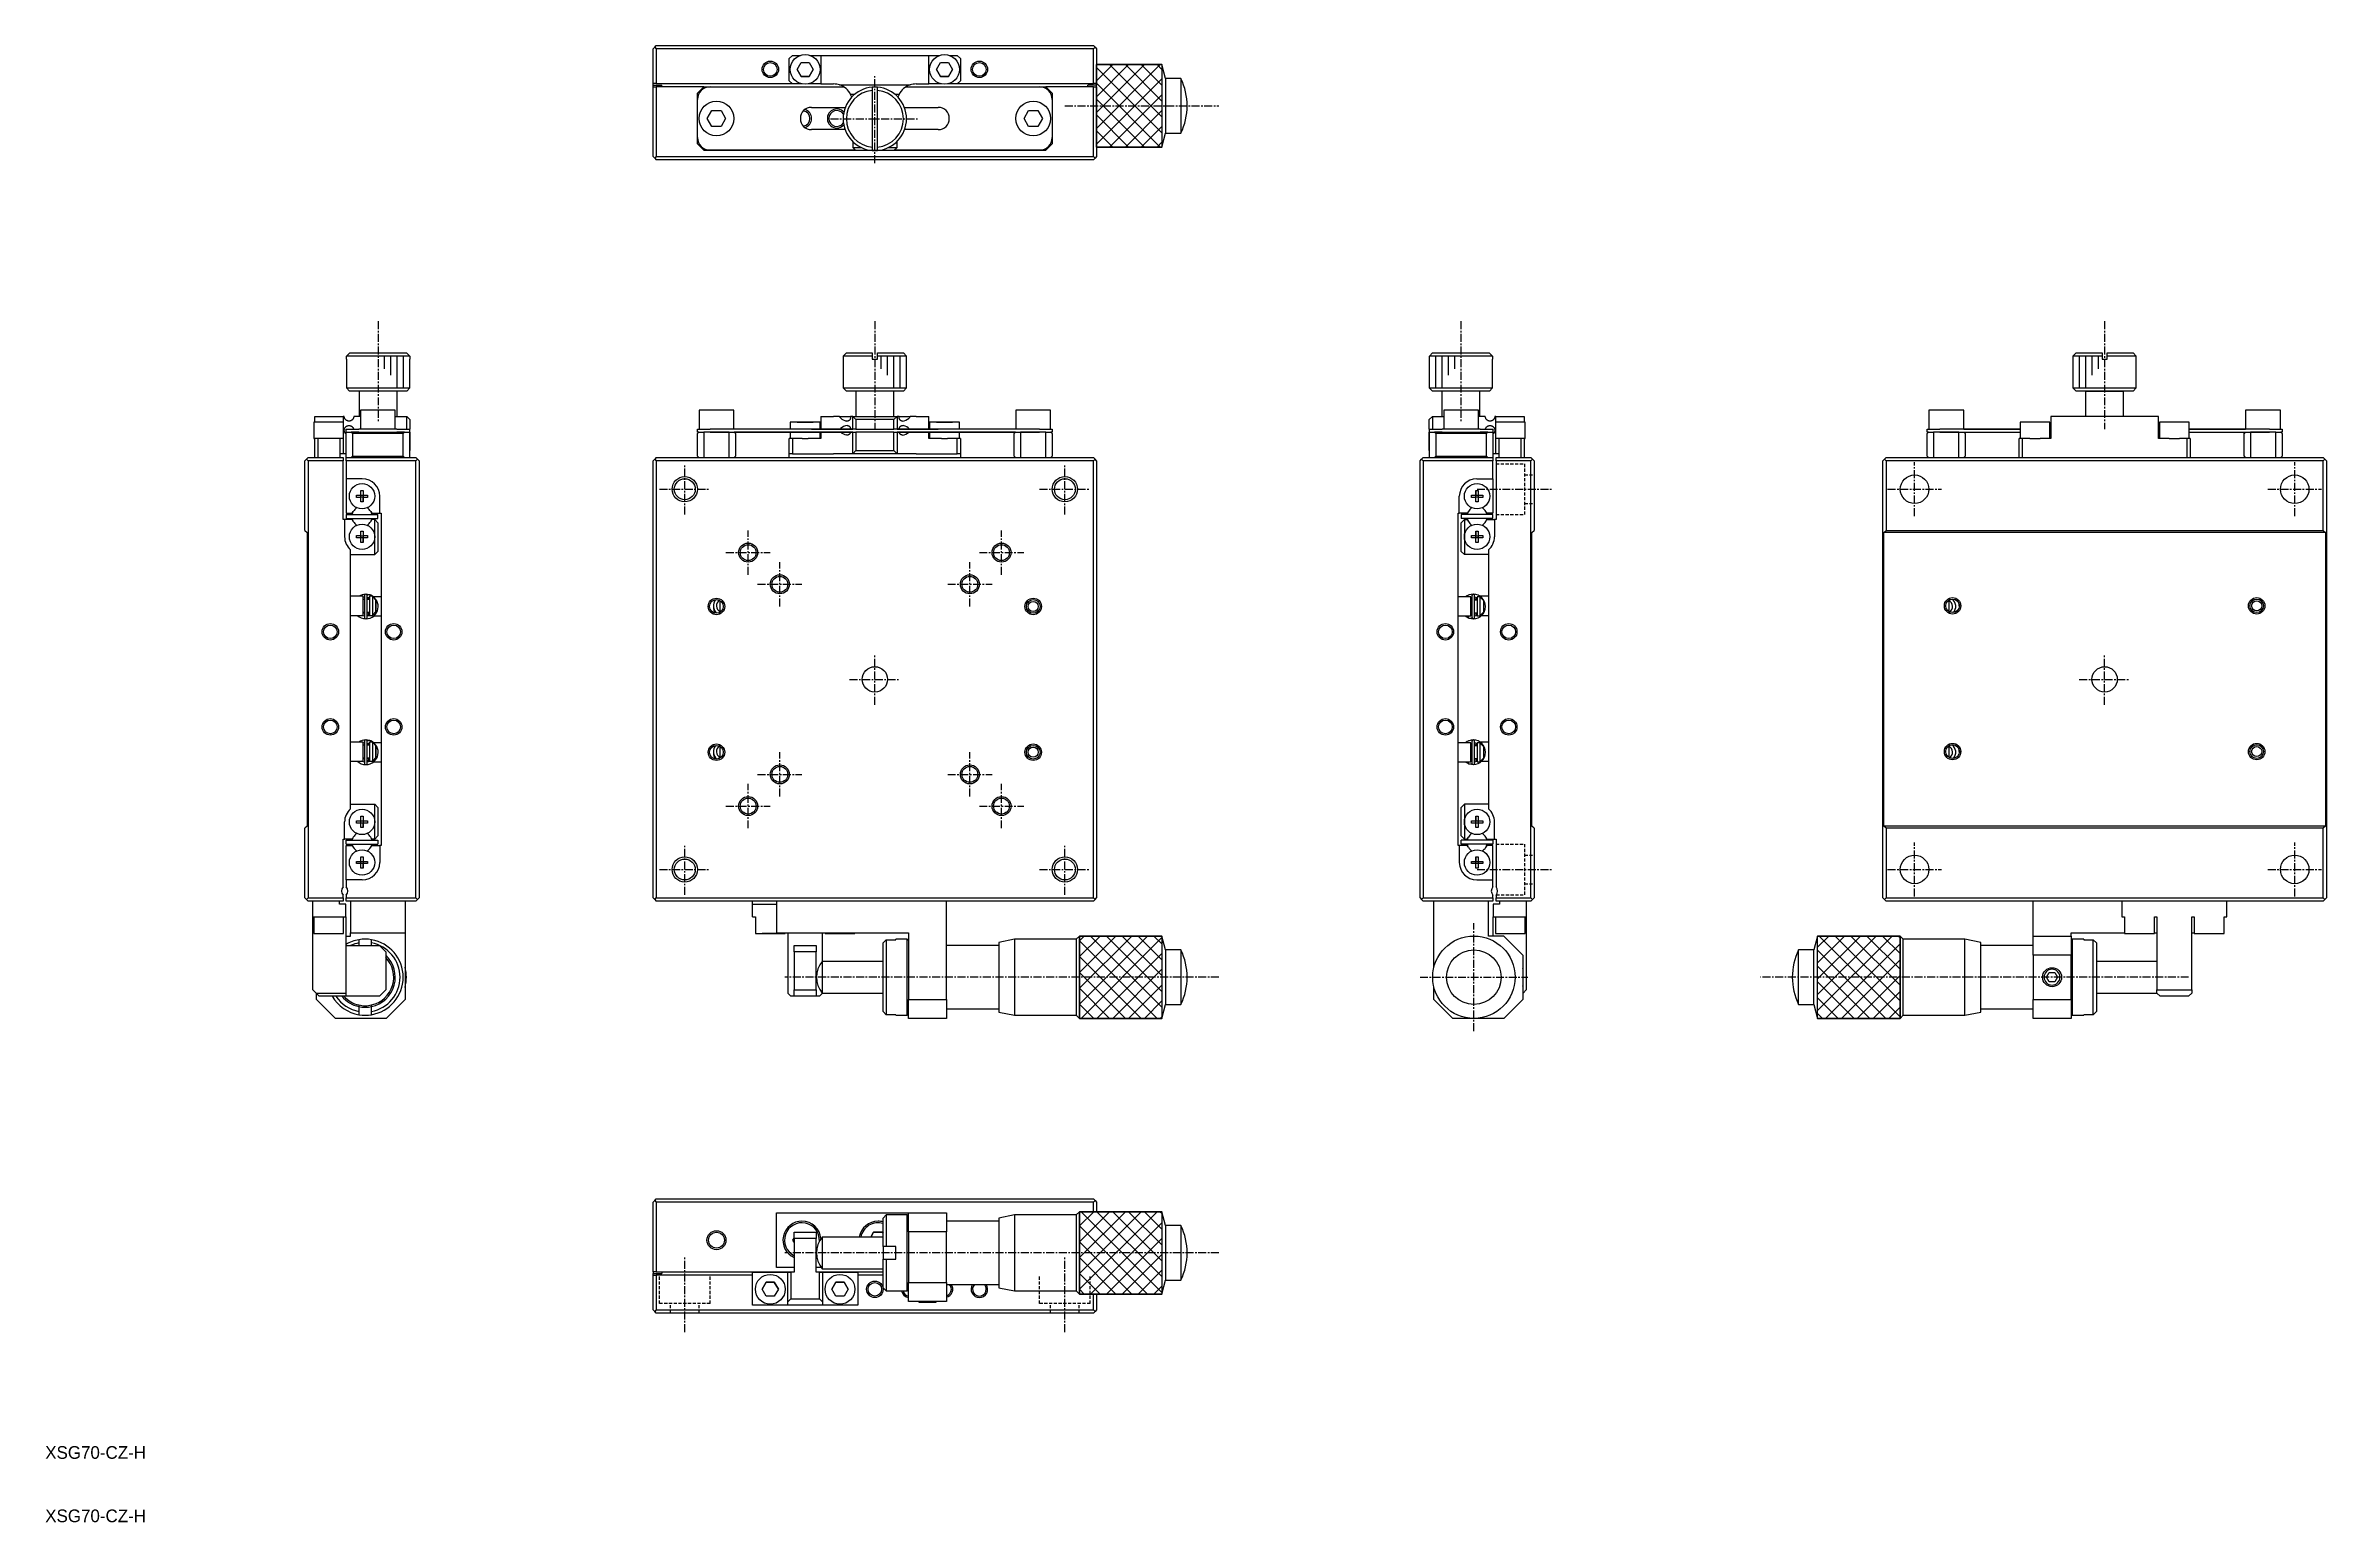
# Model space of a CAD drawing. Extents: x 10 to 370, y 10 to 243.
import ezdxf

# ---------------------------------------------------------------- set-up
doc = ezdxf.new("R2010")
doc.units = 0
doc.linetypes.add('CENTER', pattern=[2, 1.25, -0.25, 0.25, -0.25])
doc.linetypes.add('DASHED', pattern=[0.75, 0.5, -0.25])
doc.layers.get('0').update_dxf_attribs({"linetype": 'CONTINUOUS'})
doc.layers.add('CENTER', color=1, linetype='CENTER')
doc.styles.get("Standard").update_dxf_attribs({"font": 'FG教科書体NT-M'})

msp = doc.modelspace()

# ---------------------------------------------------------------- texts
at = {"color": 7, "linetype": 'CONTINUOUS'}
for p in [(10, 20), (10, 10)]:
    msp.add_text('XSG70-CZ-H', height=2, dxfattribs=at).set_placement(p)

# ---------------------------------------------------------------- linework, layer by layer
at = {"color": 7, "linetype": 'CONTINUOUS'}
for p, q in [((105.944926, 242.5), (106.194926, 242.75)), ((105.944926, 237), (105.944926, 242.5)), ((106.194926, 242.75), (106.444926, 243)), ((106.194926, 242.75), (106.444926, 242.5)), ((106.444926, 243), (175.444926, 243)), ((175.444926, 242.5), (106.444926, 242.5)), ((106.444926, 242.5), (106.444926, 237)), ((127.444926, 240.95), (127.944926, 241.45)), ((127.944926, 241.45), (129.11879, 241.45)), ((130.771062, 241.45), (132.444926, 241.45)), ((132.444926, 241.45), (149.444926, 241.45)), ((132.444926, 241.45), (132.444926, 236.95)), ((149.444926, 236.95), (149.444926, 241.45)), ((149.444926, 241.45), (151.11879, 241.45)), ((152.771062, 241.45), (153.944926, 241.45)), ((153.944926, 241.45), (154.444926, 240.95)), ((175.444926, 243), (175.694926, 242.75)), ((175.444926, 242.5), (175.694926, 242.75)), ((175.444926, 237), (175.444926, 242.5)), ((175.694926, 242.75), (175.944926, 242.5)), ((127.444926, 237.45), (127.444926, 240.95)), ((128.674755, 239.25), (129.309841, 240.35)), ((129.309841, 238.15), (128.674755, 239.25)), ((128.674755, 239.25), (129.309841, 238.15)), ((129.309841, 240.35), (130.580011, 240.35)), ((130.580011, 238.15), (129.309841, 238.15)), ((129.309841, 238.15), (130.580011, 238.15)), ((130.580011, 240.35), (131.215097, 239.25)), ((131.215097, 239.25), (130.580011, 238.15)), ((130.580011, 238.15), (131.215097, 239.25)), ((150.674755, 239.25), (151.309841, 240.35)), ((151.309841, 238.15), (150.674755, 239.25)), ((150.674755, 239.25), (151.309841, 238.15)), ((151.309841, 240.35), (152.580011, 240.35)), ((152.580011, 238.15), (151.309841, 238.15)), ((151.309841, 238.15), (152.580011, 238.15)), ((152.580011, 240.35), (153.215097, 239.25)), ((153.215097, 239.25), (152.580011, 238.15)), ((152.580011, 238.15), (153.215097, 239.25)), ((154.444926, 240.95), (154.444926, 237.45)), ((175.944926, 239.999999), (186.244933, 239.999999)), ((175.944926, 227.000001), (175.944926, 239.999999)), ((186.834421, 237.8), (186.244933, 239.999999)), ((186.244933, 239.999999), (186.244933, 227.000001)), ((186.834421, 237.8), (186.834421, 229.2)), ((189.244932, 237.8), (186.834421, 237.8)), ((189.244932, 237.8), (189.244932, 229.2)), ((106.444926, 237), (105.944926, 237)), ((105.944926, 236.75), (105.944926, 237)), ((105.944926, 236.75), (107.344926, 236.75)), ((105.944926, 236.5), (105.944926, 236.75)), ((105.944926, 225.5), (105.944926, 236.5)), ((105.944926, 236.5), (106.444926, 236.5)), ((106.444926, 237), (127.894926, 237)), ((106.444926, 236.5), (106.444926, 225.5)), ((113.944926, 236.5), (106.444926, 236.5)), ((107.344926, 236.5), (107.344926, 236.75)), ((112.944926, 235.5), (113.144926, 235.7)), ((112.944926, 234.5), (112.944926, 235.5)), ((112.944926, 228.5), (112.944926, 234.5)), ((113.944926, 236.5), (113.144926, 235.7)), ((113.144926, 235.7), (113.144926, 235.37178)), ((113.944926, 236.5), (114.944926, 236.5)), ((114.944926, 236.5), (136.025164, 236.5)), ((127.944926, 236.95), (127.444926, 237.45)), ((129.462743, 236.95), (127.944926, 236.95)), ((132.444926, 236.95), (130.427109, 236.95)), ((132.444926, 236.95), (134.444926, 236.95)), ((135.381676, 236.8), (146.508176, 236.8)), ((137.754707, 235.3), (137.124012, 235.3)), ((140.544926, 236.433974), (140.544926, 235.932187)), ((140.544926, 235.932187), (140.544926, 226.967813)), ((141.344926, 235.932187), (141.344926, 236.433974)), ((141.344926, 226.967813), (141.344926, 235.932187)), ((144.76584, 235.3), (144.135145, 235.3)), ((145.864946, 236.5), (166.944926, 236.5)), ((147.444926, 236.95), (149.444926, 236.95)), ((151.462743, 236.95), (149.444926, 236.95)), ((153.944926, 236.95), (152.427109, 236.95)), ((154.444926, 237.45), (153.944926, 236.95)), ((153.994926, 237), (175.444926, 237)), ((166.944926, 236.5), (167.944926, 236.5)), ((168.744926, 235.7), (167.944926, 236.5)), ((175.444926, 236.5), (167.944926, 236.5)), ((168.744926, 235.37178), (168.744926, 235.7)), ((168.744926, 235.7), (168.944926, 235.5)), ((168.944926, 235.5), (168.944926, 234.5)), ((168.944926, 234.5), (168.944926, 228.5)), ((174.544926, 236.5), (174.544926, 236.75)), ((175.944926, 236.75), (174.544926, 236.75)), ((175.944926, 237), (175.444926, 237)), ((175.444926, 225.5), (175.444926, 236.5)), ((175.444926, 236.5), (175.944926, 236.5)), ((175.944926, 237), (175.944926, 236.75)), ((175.944926, 236.5), (175.944926, 236.75)), ((175.944926, 236.5), (175.944926, 225.5)), ((114.50155, 231.5), (115.223238, 232.75)), ((115.223238, 230.25), (114.50155, 231.5)), ((115.223238, 232.75), (116.666614, 232.75)), ((116.666614, 232.75), (117.388302, 231.5)), ((117.388302, 231.5), (116.666614, 230.25)), ((130.944926, 233.25), (136.280164, 233.25)), ((130.944926, 233.25), (136.280164, 233.25)), ((145.609687, 233.25), (150.944926, 233.25)), ((145.609687, 233.25), (150.944926, 233.25)), ((164.50155, 231.5), (165.223238, 232.75)), ((165.223238, 230.25), (164.50155, 231.5)), ((165.223238, 232.75), (166.666614, 232.75)), ((166.666614, 232.75), (167.388302, 231.5)), ((167.388302, 231.5), (166.666614, 230.25)), ((112.944926, 227.5), (112.944926, 228.5)), ((113.144926, 227.3), (112.944926, 227.5)), ((112.944926, 227.5), (113.144926, 227.3)), ((113.144926, 227.62822), (113.144926, 227.3)), ((113.144926, 227.3), (113.944926, 226.5)), ((113.944926, 226.5), (113.144926, 227.3)), ((116.666614, 230.25), (115.223238, 230.25)), ((136.242799, 229.75), (130.944926, 229.75)), ((137.444926, 227.879286), (137.444926, 226.95)), ((137.944926, 226.45), (137.444926, 226.95)), ((137.444926, 226.95), (138.765476, 226.95)), ((140.544926, 226.967813), (140.544926, 226.466026)), ((141.344926, 226.466026), (141.344926, 226.967813)), ((143.124375, 226.95), (144.444926, 226.95)), ((144.444926, 226.95), (143.944926, 226.45)), ((144.444926, 226.95), (144.444926, 227.879286)), ((150.944926, 229.75), (145.647053, 229.75)), ((166.666614, 230.25), (165.223238, 230.25)), ((167.944926, 226.5), (168.744926, 227.3)), ((168.744926, 227.3), (167.944926, 226.5)), ((168.744926, 227.3), (168.744926, 227.62822)), ((168.944926, 227.5), (168.744926, 227.3)), ((168.744926, 227.3), (168.944926, 227.5)), ((168.944926, 228.5), (168.944926, 227.5)), ((186.244933, 227.000001), (175.944926, 227.000001)), ((186.244933, 227.000001), (186.834421, 229.2)), ((186.834421, 229.2), (189.244932, 229.2)), ((106.194926, 225.25), (105.944926, 225.5)), ((106.444926, 225.5), (106.194926, 225.25)), ((106.194926, 225.25), (106.444926, 225)), ((106.444926, 225.5), (175.444926, 225.5)), ((175.444926, 225), (106.444926, 225)), ((114.944926, 226.5), (113.944926, 226.5)), ((113.944926, 226.5), (114.944926, 226.5)), ((137.894926, 226.5), (114.944926, 226.5)), ((114.944926, 226.5), (117.944926, 226.5)), ((117.944926, 226.5), (137.894926, 226.5)), ((140.944926, 226.45), (137.944926, 226.45)), ((143.944926, 226.45), (140.944926, 226.45)), ((166.944926, 226.5), (143.994926, 226.5)), ((143.994926, 226.5), (163.944926, 226.5)), ((163.944926, 226.5), (166.944926, 226.5)), ((166.944926, 226.5), (167.944926, 226.5)), ((167.944926, 226.5), (166.944926, 226.5)), ((175.694926, 225.25), (175.444926, 225.5)), ((175.444926, 225), (175.694926, 225.25)), ((175.944926, 225.5), (175.694926, 225.25)), ((57.566026, 194), (58.067813, 194.5)), ((58.067813, 194.5), (67.032187, 194.5)), ((67.032187, 194.5), (67.533974, 194)), ((136.444926, 194.5), (135.944926, 194)), ((136.444926, 194.5), (140.544926, 194.5)), ((136.444926, 194.5), (140.544926, 194.5)), ((140.544926, 194.5), (140.544926, 194)), ((141.344926, 194.5), (145.444926, 194.5)), ((141.344926, 194.5), (145.444926, 194.5)), ((141.344926, 194), (141.344926, 194.5)), ((145.944926, 194), (145.444926, 194.5)), ((228.466026, 194), (228.967813, 194.5)), ((228.967813, 194.5), (237.932187, 194.5)), ((237.932187, 194.5), (238.433974, 194)), ((330.555074, 194.5), (330.055074, 194)), ((330.555074, 194.5), (334.655074, 194.5)), ((334.655074, 194.5), (334.655074, 194)), ((335.455074, 194.5), (339.555074, 194.5)), ((335.455074, 194), (335.455074, 194.5)), ((340.055074, 194), (339.555074, 194.5)), ((57.55, 193.5), (57.566026, 193.5)), ((57.55, 193.5), (57.55, 189)), ((67.533974, 194), (57.566026, 194)), ((57.566026, 193.5), (57.566026, 194)), ((67.533974, 194), (67.533974, 193.5)), ((67.533974, 193.5), (67.55, 193.5)), ((67.55, 189), (67.55, 193.5)), ((140.544926, 194), (135.944926, 194)), ((135.944926, 194), (135.944926, 189)), ((140.544926, 194), (140.544926, 193.5)), ((140.544926, 193.5), (141.344926, 193.5)), ((140.544926, 193.5), (141.344926, 193.5)), ((145.944926, 194), (141.344926, 194)), ((141.344926, 193.5), (141.344926, 194)), ((145.944926, 189), (145.944926, 194)), ((228.45, 193.5), (228.466026, 193.5)), ((228.45, 193.5), (228.45, 189)), ((228.466026, 193.5), (228.466026, 194)), ((238.433974, 194), (228.466026, 194)), ((238.433974, 194), (238.433974, 193.5)), ((238.433974, 193.5), (238.45, 193.5)), ((238.45, 189), (238.45, 193.5)), ((334.655074, 194), (330.055074, 194)), ((330.055074, 194), (330.055074, 189)), ((334.655074, 194), (334.655074, 193.5)), ((334.655074, 193.5), (335.455074, 193.5)), ((340.055074, 194), (335.455074, 194)), ((335.455074, 193.5), (335.455074, 194)), ((340.055074, 189), (340.055074, 194)), ((57.55, 189), (67.55, 189)), ((57.55, 189), (58.05, 188.5)), ((67.05, 188.5), (58.05, 188.5)), ((59.55, 188.5), (59.55, 184.5)), ((65.55, 184.5), (65.55, 188.5)), ((67.05, 188.5), (67.55, 189)), ((135.944926, 189), (140.944926, 189)), ((135.944926, 189), (136.444926, 188.5)), ((140.944926, 188.5), (136.444926, 188.5)), ((137.944926, 188.5), (137.944926, 184.5)), ((140.944926, 189), (145.944926, 189)), ((145.444926, 188.5), (140.944926, 188.5)), ((143.944926, 184.5), (143.944926, 188.5)), ((145.444926, 188.5), (145.944926, 189)), ((228.45, 189), (238.45, 189)), ((228.45, 189), (228.95, 188.5)), ((237.95, 188.5), (228.95, 188.5)), ((230.45, 188.5), (230.45, 184.5)), ((236.45, 184.5), (236.45, 188.5)), ((237.95, 188.5), (238.45, 189)), ((330.055074, 189), (340.055074, 189)), ((330.055074, 189), (330.555074, 188.5)), ((332.055074, 188.5), (330.555074, 188.5)), ((339.555074, 188.5), (330.555074, 188.5)), ((335.055074, 188.5), (332.055074, 188.5)), ((332.055074, 188.5), (338.055074, 188.5)), ((332.055074, 188.5), (332.055074, 184.5)), ((338.055074, 188.5), (335.055074, 188.5)), ((339.555074, 188.5), (338.055074, 188.5)), ((338.055074, 184.5), (338.055074, 188.5)), ((339.555074, 188.5), (340.055074, 189)), ((57.1, 183.6), (52.4, 183.6)), ((52.4, 183.6), (52.4, 181)), ((52.55, 184.5), (57.05, 184.5)), ((52.55, 183.6), (52.55, 184.5)), ((57.05, 184.5), (57.05, 183.6)), ((57.2, 184.5), (57.05, 184.5)), ((57.1, 181), (57.1, 183.6)), ((57.200104, 184.487609), (57.2, 184.5)), ((57.200413, 184.475229), (57.200104, 184.487609)), ((57.200922, 184.462906), (57.200413, 184.475229)), ((57.201625, 184.450687), (57.200922, 184.462906)), ((57.202516, 184.438617), (57.201625, 184.450687)), ((57.20394, 184.423249), (57.202516, 184.438617)), ((57.205653, 184.408135), (57.20394, 184.423249)), ((57.207635, 184.393304), (57.205653, 184.408135)), ((57.209865, 184.378788), (57.207635, 184.393304)), ((57.212322, 184.364617), (57.209865, 184.378788)), ((57.214986, 184.350822), (57.212322, 184.364617)), ((57.221191, 184.322914), (57.214986, 184.350822)), ((57.228155, 184.296292), (57.221191, 184.322914)), ((57.235805, 184.270881), (57.228155, 184.296292)), ((57.244066, 184.246601), (57.235805, 184.270881)), ((57.252863, 184.223377), (57.244066, 184.246601)), ((57.262122, 184.20113), (57.252863, 184.223377)), ((57.281822, 184.159322), (57.262122, 184.20113)), ((57.303222, 184.120262), (57.281822, 184.159322)), ((57.326199, 184.08362), (57.303222, 184.120262)), ((57.357046, 184.040714), (57.326199, 184.08362)), ((57.390251, 184.000753), (57.357046, 184.040714)), ((57.425757, 183.963617), (57.390251, 184.000753)), ((57.463506, 183.929191), (57.425757, 183.963617)), ((57.502361, 183.898227), (57.463506, 183.929191)), ((57.543395, 183.869769), (57.502361, 183.898227)), ((57.586562, 183.843933), (57.543395, 183.869769)), ((57.631822, 183.820837), (57.586562, 183.843933)), ((57.681667, 183.799643), (57.631822, 183.820837)), ((57.733841, 183.781823), (57.681667, 183.799643)), ((57.788225, 183.767655), (57.733841, 183.781823)), ((57.829283, 183.759779), (57.788225, 183.767655)), ((57.871488, 183.754121), (57.829283, 183.759779)), ((57.914733, 183.75083), (57.871488, 183.754121)), ((57.958912, 183.750053), (57.914733, 183.75083)), ((58.003914, 183.751942), (57.958912, 183.750053)), ((58.049707, 183.756659), (58.003914, 183.751942)), ((58.096089, 183.764366), (58.049707, 183.756659)), ((58.130211, 183.771975), (58.096089, 183.764366)), ((58.164531, 183.781342), (58.130211, 183.771975)), ((58.198926, 183.792517), (58.164531, 183.781342)), ((58.233271, 183.805552), (58.198926, 183.792517)), ((58.265356, 183.819536), (58.233271, 183.805552)), ((58.297312, 183.835301), (58.265356, 183.819536)), ((58.328987, 183.852847), (58.297312, 183.835301)), ((58.360226, 183.872173), (58.328987, 183.852847)), ((58.390876, 183.893279), (58.360226, 183.872173)), ((58.420783, 183.916165), (58.390876, 183.893279)), ((58.447582, 183.938853), (58.420783, 183.916165)), ((58.473654, 183.963139), (58.447582, 183.938853)), ((58.498857, 183.98895), (58.473654, 183.963139)), ((58.523049, 184.016213), (58.498857, 183.98895)), ((58.546085, 184.044855), (58.523049, 184.016213)), ((58.567825, 184.074803), (58.546085, 184.044855)), ((58.583137, 184.097963), (58.567825, 184.074803)), ((58.597677, 184.121837), (58.583137, 184.097963)), ((58.611394, 184.146369), (58.597677, 184.121837)), ((58.624235, 184.171507), (58.611394, 184.146369)), ((58.635859, 184.196531), (58.624235, 184.171507)), ((58.646608, 184.222095), (58.635859, 184.196531)), ((58.656442, 184.248135), (58.646608, 184.222095)), ((58.665326, 184.274591), (58.656442, 184.248135)), ((58.673458, 184.302253), (58.665326, 184.274591)), ((58.680546, 184.33031), (58.673458, 184.302253)), ((58.686563, 184.358683), (58.680546, 184.33031)), ((58.691483, 184.387295), (58.686563, 184.358683)), ((58.695197, 184.415283), (58.691483, 184.387295)), ((58.69786, 184.443447), (58.695197, 184.415283)), ((58.699464, 184.471711), (58.69786, 184.443447)), ((58.7, 184.5), (58.699464, 184.471711)), ((59.75, 184.5), (58.7, 184.5)), ((65.25, 185.5), (59.75, 185.5)), ((59.75, 185.5), (59.75, 182.5)), ((65.25, 182.5), (65.25, 185.5)), ((65.25, 184.5), (67.05, 184.5)), ((67.05, 182.5), (67.05, 184.5)), ((67.55, 184), (67.05, 184.5)), ((67.55, 184), (67.55, 182.5)), ((115.944926, 185.5), (113.194926, 185.5)), ((113.194926, 185.5), (113.194926, 182.5)), ((118.694926, 185.5), (115.944926, 185.5)), ((118.694926, 182.5), (118.694926, 185.5)), ((132.294926, 183.6), (127.594926, 183.6)), ((129.944926, 183.6), (127.594926, 183.6)), ((127.594926, 183.6), (127.594926, 182.5)), ((128.674755, 183.6), (129.309841, 183.6)), ((129.309841, 183.6), (128.674755, 183.6)), ((129.309841, 183.6), (130.580011, 183.6)), ((130.580011, 183.6), (129.309841, 183.6)), ((132.294926, 183.6), (129.944926, 183.6)), ((130.580011, 183.6), (131.215097, 183.6)), ((131.215097, 183.6), (130.580011, 183.6)), ((132.294926, 182.5), (132.294926, 183.6)), ((132.444926, 184.5), (132.444926, 182.5)), ((132.444926, 184.5), (134.444926, 184.5)), ((135.381676, 184.5), (134.444926, 184.5)), ((135.381676, 184.5), (137.124012, 184.5)), ((135.404592, 184.393304), (135.381676, 184.5)), ((135.463299, 184.296292), (135.404592, 184.393304)), ((135.552957, 184.20113), (135.463299, 184.296292)), ((136.587272, 183.75), (136.440157, 183.763205)), ((136.596054, 183.750053), (136.587272, 183.75)), ((136.632244, 183.751477), (136.596054, 183.750053)), ((136.667801, 183.754917), (136.632244, 183.751477)), ((136.702616, 183.760464), (136.667801, 183.754917)), ((136.736581, 183.76821), (136.702616, 183.760464)), ((136.769586, 183.778246), (136.736581, 183.76821)), ((136.801525, 183.790663), (136.769586, 183.778246)), ((136.832288, 183.805552), (136.801525, 183.790663)), ((136.856357, 183.819536), (136.832288, 183.805552)), ((136.879668, 183.835301), (136.856357, 183.819536)), ((136.902153, 183.852847), (136.879668, 183.835301)), ((136.923745, 183.872173), (136.902153, 183.852847)), ((136.944378, 183.893279), (136.923745, 183.872173)), ((136.963984, 183.916165), (136.944378, 183.893279)), ((136.981111, 183.938853), (136.963984, 183.916165)), ((136.997391, 183.963139), (136.981111, 183.938853)), ((137.012782, 183.98895), (136.997391, 183.963139)), ((137.027243, 184.016213), (137.012782, 183.98895)), ((137.040734, 184.044855), (137.027243, 184.016213)), ((137.053212, 184.074803), (137.040734, 184.044855)), ((137.062888, 184.100911), (137.053212, 184.074803)), ((137.071885, 184.127976), (137.062888, 184.100911)), ((137.080191, 184.155911), (137.071885, 184.127976)), ((137.087793, 184.184627), (137.080191, 184.155911)), ((137.094679, 184.214037), (137.087793, 184.184627)), ((137.100838, 184.244054), (137.094679, 184.214037)), ((137.106256, 184.274591), (137.100838, 184.244054)), ((137.110949, 184.305699), (137.106256, 184.274591)), ((137.114928, 184.337362), (137.110949, 184.305699)), ((137.11819, 184.369465), (137.114928, 184.337362)), ((137.120732, 184.401894), (137.11819, 184.369465)), ((137.122552, 184.434536), (137.120732, 184.401894)), ((137.123646, 184.467276), (137.122552, 184.434536)), ((137.124012, 184.5), (137.123646, 184.467276)), ((137.444926, 184.5), (137.124012, 184.5)), ((137.444926, 182.5), (137.444926, 184.5)), ((137.944926, 184), (137.444926, 184.5)), ((137.444926, 184.5), (139.694926, 184.5)), ((137.944926, 184), (137.944926, 182.5)), ((143.944926, 184), (137.944926, 184)), ((139.694926, 184.5), (142.194926, 184.5)), ((142.194926, 184.5), (144.444926, 184.5)), ((144.444926, 184.5), (143.944926, 184)), ((143.944926, 182.5), (143.944926, 184)), ((144.444926, 184.5), (144.444926, 182.5)), ((144.76584, 184.5), (144.444926, 184.5)), ((144.76584, 184.5), (146.508176, 184.5)), ((144.766237, 184.465709), (144.76584, 184.5)), ((144.767427, 184.431464), (144.766237, 184.465709)), ((144.769407, 184.397397), (144.767427, 184.431464)), ((144.772176, 184.363642), (144.769407, 184.397397)), ((144.775431, 184.332899), (144.772176, 184.363642)), ((144.779378, 184.302436), (144.775431, 184.332899)), ((144.784007, 184.272342), (144.779378, 184.302436)), ((144.789311, 184.242707), (144.784007, 184.272342)), ((144.795284, 184.213621), (144.789311, 184.242707)), ((144.801917, 184.185172), (144.795284, 184.213621)), ((144.809202, 184.157451), (144.801917, 184.185172)), ((144.817133, 184.130548), (144.809202, 184.157451)), ((144.827237, 184.100171), (144.817133, 184.130548)), ((144.83828, 184.070825), (144.827237, 184.100171)), ((144.850231, 184.042582), (144.83828, 184.070825)), ((144.863057, 184.015514), (144.850231, 184.042582)), ((144.876727, 183.989694), (144.863057, 184.015514)), ((144.891208, 183.965195), (144.876727, 183.989694)), ((144.906468, 183.942087), (144.891208, 183.965195)), ((144.922474, 183.920445), (144.906468, 183.942087)), ((144.941598, 183.897584), (144.922474, 183.920445)), ((144.961737, 183.876446), (144.941598, 183.897584)), ((144.982827, 183.857029), (144.961737, 183.876446)), ((145.004804, 183.839332), (144.982827, 183.857029)), ((145.027604, 183.82335), (145.004804, 183.839332)), ((145.051162, 183.809083), (145.027604, 183.82335)), ((145.075414, 183.796527), (145.051162, 183.809083)), ((145.11077, 183.781617), (145.075414, 183.796527)), ((145.147526, 183.769745), (145.11077, 183.781617)), ((145.185532, 183.760781), (145.147526, 183.769745)), ((145.224638, 183.754591), (145.185532, 183.760781)), ((145.264695, 183.751044), (145.224638, 183.754591)), ((145.302527, 183.75), (145.264695, 183.751044)), ((146.427618, 184.297867), (146.342748, 184.20619)), ((146.482354, 184.386628), (146.427618, 184.297867)), ((146.508176, 184.5), (146.482354, 184.386628)), ((147.444926, 184.5), (146.508176, 184.5)), ((147.444926, 184.5), (149.444926, 184.5)), ((149.444926, 182.5), (149.444926, 184.5)), ((154.294926, 183.6), (149.594926, 183.6)), ((151.944926, 183.6), (149.594926, 183.6)), ((149.594926, 183.6), (149.594926, 182.5)), ((150.674755, 183.6), (151.309841, 183.6)), ((151.309841, 183.6), (150.674755, 183.6)), ((151.309841, 183.6), (152.580011, 183.6)), ((152.580011, 183.6), (151.309841, 183.6)), ((154.294926, 183.6), (151.944926, 183.6)), ((152.580011, 183.6), (153.215097, 183.6)), ((153.215097, 183.6), (152.580011, 183.6)), ((154.294926, 182.5), (154.294926, 183.6)), ((165.944926, 185.5), (163.194926, 185.5)), ((163.194926, 185.5), (163.194926, 182.5)), ((168.694926, 185.5), (165.944926, 185.5)), ((168.694926, 182.5), (168.694926, 185.5)), ((228.95, 184.5), (228.45, 184)), ((228.45, 182.5), (228.45, 184)), ((228.95, 184.5), (228.95, 182.5)), ((228.95, 184.5), (230.75, 184.5)), ((236.25, 185.5), (230.75, 185.5)), ((230.75, 185.5), (230.75, 182.5)), ((236.25, 182.5), (236.25, 185.5)), ((237.3, 184.5), (236.25, 184.5)), ((237.30079, 184.465709), (237.3, 184.5)), ((237.303148, 184.431464), (237.30079, 184.465709)), ((237.307057, 184.397397), (237.303148, 184.431464)), ((237.3125, 184.363642), (237.307057, 184.397397)), ((237.319014, 184.332199), (237.3125, 184.363642)), ((237.326851, 184.301122), (237.319014, 184.332199)), ((237.335971, 184.270517), (237.326851, 184.301122)), ((237.346142, 184.240994), (237.335971, 184.270517)), ((237.357486, 184.212033), (237.346142, 184.240994)), ((237.369724, 184.184212), (237.357486, 184.212033)), ((237.383017, 184.157025), (237.369724, 184.184212)), ((237.39731, 184.130548), (237.383017, 184.157025)), ((237.406512, 184.114743), (237.39731, 184.130548)), ((237.416061, 184.099224), (237.406512, 184.114743)), ((237.436012, 184.069282), (237.416061, 184.099224)), ((237.457191, 184.040568), (237.436012, 184.069282)), ((237.479055, 184.013666), (237.457191, 184.040568)), ((237.501914, 183.988041), (237.479055, 184.013666)), ((237.525222, 183.964176), (237.501914, 183.988041)), ((237.549311, 183.9416), (237.525222, 183.964176)), ((237.573958, 183.920445), (237.549311, 183.9416)), ((237.600115, 183.899913), (237.573958, 183.920445)), ((237.626694, 183.880879), (237.600115, 183.899913)), ((237.653731, 183.863234), (237.626694, 183.880879)), ((237.680768, 183.847185), (237.653731, 183.863234)), ((237.708095, 183.832466), (237.680768, 183.847185)), ((237.735285, 183.819225), (237.708095, 183.832466)), ((237.762623, 183.807241), (237.735285, 183.819225)), ((237.789949, 183.796527), (237.762623, 183.807241)), ((237.824019, 183.784855), (237.789949, 183.796527)), ((237.858041, 183.774981), (237.824019, 183.784855)), ((237.902474, 183.764654), (237.858041, 183.774981)), ((237.946535, 183.757173), (237.902474, 183.764654)), ((237.990021, 183.752402), (237.946535, 183.757173)), ((238.021771, 183.750531), (237.990021, 183.752402)), ((238.053111, 183.750006), (238.021771, 183.750531)), ((238.081839, 183.750676), (238.053111, 183.750006)), ((238.110156, 183.752416), (238.081839, 183.750676)), ((238.146956, 183.756293), (238.110156, 183.752416)), ((238.182968, 183.761881), (238.146956, 183.756293)), ((238.218137, 183.76909), (238.182968, 183.761881)), ((238.268338, 183.782484), (238.218137, 183.76909)), ((238.316612, 183.798988), (238.268338, 183.782484)), ((238.362158, 183.818048), (238.316612, 183.798988)), ((238.405771, 183.839753), (238.362158, 183.818048)), ((238.447259, 183.863851), (238.405771, 183.839753)), ((238.485878, 183.889664), (238.447259, 183.863851)), ((238.522519, 183.917568), (238.485878, 183.889664)), ((238.557323, 183.94762), (238.522519, 183.917568)), ((238.589895, 183.979408), (238.557323, 183.94762)), ((238.620663, 184.013335), (238.589895, 183.979408)), ((238.649253, 184.049002), (238.620663, 184.013335)), ((238.676045, 184.087001), (238.649253, 184.049002)), ((238.70088, 184.127367), (238.676045, 184.087001)), ((238.721513, 184.165978), (238.70088, 184.127367)), ((238.734241, 184.192882), (238.721513, 184.165978)), ((238.746226, 184.221116), (238.734241, 184.192882)), ((238.757397, 184.250823), (238.746226, 184.221116)), ((238.765088, 184.273837), (238.757397, 184.250823)), ((238.772248, 184.297867), (238.765088, 184.273837)), ((238.776693, 184.31448), (238.772248, 184.297867)), ((238.780866, 184.331674), (238.776693, 184.31448)), ((238.784732, 184.349438), (238.780866, 184.331674)), ((238.788249, 184.36776), (238.784732, 184.349438)), ((238.791382, 184.386628), (238.788249, 184.36776)), ((238.79409, 184.406031), (238.791382, 184.386628)), ((238.79542, 184.417282), (238.79409, 184.406031)), ((238.796595, 184.428746), (238.79542, 184.417282)), ((238.797607, 184.440388), (238.796595, 184.428746)), ((238.798451, 184.45217), (238.797607, 184.440388)), ((238.799119, 184.464059), (238.798451, 184.45217)), ((238.799604, 184.476017), (238.799119, 184.464059)), ((238.7999, 184.488009), (238.799604, 184.476017)), ((238.8, 184.5), (238.7999, 184.488009)), ((238.95, 184.5), (238.8, 184.5)), ((243.6, 183.6), (238.9, 183.6)), ((238.9, 183.6), (238.9, 181)), ((238.95, 184.5), (243.45, 184.5)), ((238.95, 183.6), (238.95, 184.5)), ((243.45, 184.5), (243.45, 183.6)), ((243.6, 181), (243.6, 183.6)), ((312.805074, 185.5), (307.305074, 185.5)), ((307.305074, 185.5), (307.305074, 182.5)), ((312.805074, 182.5), (312.805074, 185.5)), ((326.405074, 183.6), (321.705074, 183.6)), ((321.705074, 183.6), (321.705074, 181)), ((326.405074, 181), (326.405074, 183.6)), ((333.805074, 184.5), (326.555074, 184.5)), ((326.555074, 184.5), (326.555074, 181)), ((336.305074, 184.5), (333.805074, 184.5)), ((343.555074, 184.5), (336.305074, 184.5)), ((343.555074, 181), (343.555074, 184.5)), ((348.405074, 183.6), (343.705074, 183.6)), ((343.705074, 183.6), (343.705074, 181)), ((348.405074, 181), (348.405074, 183.6)), ((362.805074, 185.5), (357.305074, 185.5)), ((357.305074, 185.5), (357.305074, 182.5)), ((362.805074, 182.5), (362.805074, 185.5)), ((52.4, 181), (52.55, 181)), ((52.55, 178), (52.55, 181)), ((53.05, 181), (52.55, 181)), ((53.05, 181), (53.05, 178)), ((56.55, 181), (53.05, 181)), ((56.55, 178.6), (56.55, 181)), ((57.05, 181), (56.55, 181)), ((57.05, 181), (57.1, 181)), ((57.05, 181), (57.05, 178.6)), ((57.200004, 182.302242), (57.200109, 182.3127)), ((57.200045, 182.291789), (57.200004, 182.302242)), ((57.200239, 182.281085), (57.200045, 182.291789)), ((57.200109, 182.3127), (57.200357, 182.323134)), ((57.200585, 182.270409), (57.200239, 182.281085)), ((57.200357, 182.323134), (57.200749, 182.333513)), ((57.201079, 182.259792), (57.200585, 182.270409)), ((57.200749, 182.333513), (57.201301, 182.344149)), ((57.201718, 182.249264), (57.201079, 182.259792)), ((57.201301, 182.344149), (57.201999, 182.354708)), ((57.202758, 182.235743), (57.201718, 182.249264)), ((57.201999, 182.354708), (57.202837, 182.365167)), ((57.204025, 182.222403), (57.202758, 182.235743)), ((57.202837, 182.365167), (57.20381, 182.375499)), ((57.20381, 182.375499), (57.205248, 182.388565)), ((57.205506, 182.209288), (57.204025, 182.222403)), ((57.205248, 182.388565), (57.206889, 182.401416)), ((57.207649, 182.193166), (57.205506, 182.209288)), ((57.206889, 182.401416), (57.20872, 182.41403)), ((57.210089, 182.177404), (57.207649, 182.193166)), ((57.20872, 182.41403), (57.210725, 182.426384)), ((57.212804, 182.162015), (57.210089, 182.177404)), ((57.210725, 182.426384), (57.213739, 182.442897)), ((57.215771, 182.147013), (57.212804, 182.162015)), ((57.213739, 182.442897), (57.217038, 182.458956)), ((57.218965, 182.13241), (57.215771, 182.147013)), ((57.217038, 182.458956), (57.220596, 182.474556)), ((57.222362, 182.118221), (57.218965, 182.13241)), ((57.220596, 182.474556), (57.227893, 182.502702)), ((57.23019, 182.089303), (57.222362, 182.118221)), ((57.227893, 182.502702), (57.235936, 182.52952)), ((57.2388, 182.061799), (57.23019, 182.089303)), ((57.235936, 182.52952), (57.24466, 182.555102)), ((57.248119, 182.035602), (57.2388, 182.061799)), ((57.24466, 182.555102), (57.253998, 182.579544)), ((57.258069, 182.010604), (57.248119, 182.035602)), ((57.253998, 182.579544), (57.263886, 182.602937)), ((57.268574, 181.986696), (57.258069, 182.010604)), ((57.263886, 182.602937), (57.274256, 182.625377)), ((57.291431, 181.941047), (57.268574, 181.986696)), ((57.274256, 182.625377), (57.300802, 182.675782)), ((57.316377, 181.898595), (57.291431, 181.941047)), ((57.300802, 182.675782), (57.329969, 182.722476)), ((57.343297, 181.859014), (57.316377, 181.898595)), ((57.329969, 182.722476), (57.361661, 182.765704)), ((57.372076, 181.821979), (57.343297, 181.859014)), ((57.361661, 182.765704), (57.395782, 182.805712)), ((57.412223, 181.777203), (57.372076, 181.821979)), ((57.395782, 182.805712), (57.432235, 182.842745)), ((57.455499, 181.736094), (57.412223, 181.777203)), ((57.432235, 182.842745), (57.470924, 182.877049)), ((57.499942, 181.700044), (57.455499, 181.736094)), ((57.470924, 182.877049), (57.517206, 182.912534)), ((57.5, 182), (57.5, 182.5)), ((57.5, 182.5), (59.5, 182.5)), ((57.5, 178), (57.5, 182)), ((57.5, 182), (58.3, 182)), ((57.517206, 182.912534), (57.56646, 182.94452)), ((57.56646, 182.94452), (57.618618, 182.972819)), ((57.618618, 182.972819), (57.660688, 182.991954)), ((57.660688, 182.991954), (57.704503, 183.008687)), ((57.704503, 183.008687), (57.749989, 183.022841)), ((57.749989, 183.022841), (57.79707, 183.034243)), ((57.79707, 183.034243), (57.84242, 183.042236)), ((57.84242, 183.042236), (57.889227, 183.047515)), ((57.889227, 183.047515), (57.9373, 183.049872)), ((57.9373, 183.049872), (57.986448, 183.049101)), ((57.986448, 183.049101), (58.03648, 183.044994)), ((58.03648, 183.044994), (58.087207, 183.037343)), ((58.087207, 183.037343), (58.12722, 183.028759)), ((58.12722, 183.028759), (58.167494, 183.01777)), ((58.167494, 183.01777), (58.207839, 183.004286)), ((58.207839, 183.004286), (58.238852, 182.992142)), ((58.238852, 182.992142), (58.269778, 182.978405)), ((58.269778, 182.978405), (58.300497, 182.963059)), ((58.5, 181.8), (58.3, 182)), ((58.3, 182), (58.62822, 182)), ((58.637092, 182), (58.3, 182)), ((58.300497, 182.963059), (58.330886, 182.946085)), ((58.330886, 182.946085), (58.355118, 182.93117)), ((58.355118, 182.93117), (58.379051, 182.91515)), ((58.379051, 182.91515), (58.402605, 182.898035)), ((58.402605, 182.898035), (58.425702, 182.879834)), ((58.425702, 182.879834), (58.44891, 182.859985)), ((58.44891, 182.859985), (58.471539, 182.83897)), ((58.471539, 182.83897), (58.493495, 182.816825)), ((58.493495, 182.816825), (58.514685, 182.79359)), ((66.5, 181.8), (58.5, 181.8)), ((58.5, 181.8), (58.5, 178.2)), ((58.514685, 182.79359), (58.534545, 182.769895)), ((58.534545, 182.769895), (58.553582, 182.745173)), ((58.553582, 182.745173), (58.571711, 182.719487)), ((58.571711, 182.719487), (58.588849, 182.692902)), ((58.588849, 182.692902), (58.605509, 182.664419)), ((58.605509, 182.664419), (58.62101, 182.635011)), ((58.62101, 182.635011), (58.635276, 182.604777)), ((58.635276, 182.604777), (58.64823, 182.573817)), ((59.5, 182), (58.637092, 182)), ((58.64823, 182.573817), (58.657256, 182.549576)), ((58.657256, 182.549576), (58.665468, 182.524953)), ((58.665468, 182.524953), (58.672842, 182.5)), ((65.5, 182.5), (59.5, 182.5)), ((59.5, 182), (61.05, 182)), ((61.05, 182), (65.5, 182)), ((65.5, 182.5), (67.5, 182.5)), ((66.37178, 182), (65.5, 182)), ((66.37178, 182), (66.7, 182)), ((66.7, 182), (66.37178, 182)), ((66.7, 182), (66.5, 181.8)), ((66.5, 178.2), (66.5, 181.8)), ((66.7, 182), (67.5, 182)), ((67.5, 182.5), (67.5, 182)), ((67.55, 182.5), (67.5, 182.5)), ((67.5, 182), (67.5, 178)), ((67.5, 182), (67.55, 182)), ((67.55, 182), (67.55, 179.1)), ((112.944926, 182), (112.944926, 182.5)), ((112.944926, 182.5), (114.944926, 182.5)), ((113.144926, 182), (112.944926, 181.8)), ((113.144926, 182), (112.944926, 182)), ((113.144926, 182), (112.944926, 182)), ((112.944926, 178.2), (112.944926, 181.8)), ((113.144926, 182), (113.944926, 182)), ((113.944926, 182), (113.944926, 178)), ((114.944926, 182), (113.944926, 182)), ((114.944926, 182), (113.944926, 182)), ((137.894926, 182.5), (114.944926, 182.5)), ((117.944926, 182), (114.944926, 182)), ((114.944926, 182), (117.944926, 182)), ((117.944926, 178), (117.944926, 182)), ((117.944926, 182), (137.894926, 182)), ((118.944926, 181.8), (118.744926, 182)), ((137.091532, 182), (118.744926, 182)), ((118.944926, 181.8), (118.944926, 178.2)), ((127.444926, 178.6), (127.444926, 181)), ((127.944926, 181), (127.444926, 181)), ((127.594926, 182), (127.594926, 181)), ((127.944926, 181), (127.944926, 178.6)), ((129.462743, 181), (127.944926, 181)), ((130.944926, 182), (129.194926, 182)), ((130.944926, 182), (129.194926, 182)), ((129.462743, 181), (129.944926, 181)), ((129.944926, 181), (130.427109, 181)), ((132.444926, 181), (130.427109, 181)), ((130.944926, 182.5), (137.444926, 182.5)), ((137.444926, 182), (130.944926, 182)), ((130.944926, 182), (137.444926, 182)), ((132.294926, 181), (132.294926, 182)), ((132.444926, 182), (132.444926, 181)), ((135.46061, 182.500032), (135.532241, 182.579544)), ((136.587231, 181.55), (136.470263, 181.558584)), ((136.587198, 183.05), (136.622402, 183.049101)), ((136.597122, 181.550102), (136.587231, 181.55)), ((136.63791, 181.551903), (136.597122, 181.550102)), ((136.622402, 183.049101), (136.668797, 183.044994)), ((136.677733, 181.556246), (136.63791, 181.551903)), ((136.668797, 183.044994), (136.713724, 183.037343)), ((136.716459, 181.563265), (136.677733, 181.556246)), ((136.713724, 183.037343), (136.74323, 183.030028)), ((136.753957, 181.573098), (136.716459, 181.563265)), ((136.74323, 183.030028), (136.772077, 183.020878)), ((136.781781, 181.582625), (136.753957, 181.573098)), ((136.772077, 183.020878), (136.800181, 183.009849)), ((136.808897, 181.593981), (136.781781, 181.582625)), ((136.800181, 183.009849), (136.827459, 182.996899)), ((136.835225, 181.607198), (136.808897, 181.593981)), ((136.827459, 182.996899), (136.853829, 182.981984)), ((136.860687, 181.622312), (136.835225, 181.607198)), ((136.853829, 182.981984), (136.879208, 182.96506)), ((136.885205, 181.639354), (136.860687, 181.622312)), ((136.879208, 182.96506), (136.903513, 182.946085)), ((136.908699, 181.65836), (136.885205, 181.639354)), ((136.903513, 182.946085), (136.922834, 182.92873)), ((136.929386, 181.677644), (136.908699, 181.65836)), ((136.922834, 182.92873), (136.941446, 182.90984)), ((136.949222, 181.698718), (136.929386, 181.677644)), ((136.941446, 182.90984), (136.959304, 182.889451)), ((136.968151, 181.721536), (136.949222, 181.698718)), ((136.959304, 182.889451), (136.976362, 182.867596)), ((136.986114, 181.746056), (136.968151, 181.721536)), ((136.976362, 182.867596), (136.992576, 182.844311)), ((137.003055, 181.772231), (136.986114, 181.746056)), ((136.992576, 182.844311), (137.0079, 182.819631)), ((137.018916, 181.80002), (137.003055, 181.772231)), ((137.0079, 182.819631), (137.02229, 182.79359)), ((137.031698, 181.825256), (137.018916, 181.80002)), ((137.02229, 182.79359), (137.034177, 182.769524)), ((137.043713, 181.851755), (137.031698, 181.825256)), ((137.034177, 182.769524), (137.04538, 182.744323)), ((137.05494, 181.879426), (137.043713, 181.851755)), ((137.04538, 182.744323), (137.055883, 182.718068)), ((137.065358, 181.908178), (137.05494, 181.879426)), ((137.055883, 182.718068), (137.065668, 182.69084)), ((137.074943, 181.937919), (137.065358, 181.908178)), ((137.065668, 182.69084), (137.074719, 182.66272)), ((137.074719, 182.66272), (137.083018, 182.633789)), ((137.083675, 181.968556), (137.074943, 181.937919)), ((137.083018, 182.633789), (137.090548, 182.604128)), ((137.091532, 182), (137.083675, 181.968556)), ((137.090548, 182.604128), (137.097291, 182.573817)), ((137.097291, 182.573817), (137.102042, 182.549576)), ((137.102042, 182.549576), (137.10633, 182.524953)), ((137.10633, 182.524953), (137.110153, 182.5)), ((137.444926, 178.6), (137.444926, 182)), ((137.944926, 182.5), (137.894926, 182.5)), ((137.894926, 182), (137.944926, 182)), ((137.944926, 182.5), (143.944926, 182.5)), ((137.944926, 182), (137.944926, 179.1)), ((143.944926, 182), (137.944926, 182)), ((143.994926, 182.5), (143.944926, 182.5)), ((143.944926, 179.1), (143.944926, 182)), ((143.944926, 182), (143.994926, 182)), ((166.944926, 182.5), (143.994926, 182.5)), ((143.994926, 182), (163.944926, 182)), ((144.444926, 182.5), (150.944926, 182.5)), ((150.944926, 182), (144.444926, 182)), ((144.444926, 182), (150.944926, 182)), ((144.444926, 182), (144.444926, 178.6)), ((144.779699, 182.5), (144.784771, 182.532393)), ((144.784771, 182.532393), (144.790654, 182.564279)), ((144.790654, 182.564279), (144.797336, 182.595556)), ((144.797336, 182.595556), (144.804803, 182.626119)), ((163.144926, 182), (144.79832, 182)), ((144.806387, 181.96772), (144.79832, 182)), ((144.804803, 182.626119), (144.813044, 182.655863)), ((144.815338, 181.936374), (144.806387, 181.96772)), ((144.813044, 182.655863), (144.822044, 182.684684)), ((144.825154, 181.906144), (144.815338, 181.936374)), ((144.822044, 182.684684), (144.831792, 182.712478)), ((144.835889, 181.876907), (144.825154, 181.906144)), ((144.831792, 182.712478), (144.842288, 182.739197)), ((144.847512, 181.848735), (144.835889, 181.876907)), ((144.842288, 182.739197), (144.853567, 182.764948)), ((144.859993, 181.821701), (144.847512, 181.848735)), ((144.853567, 182.764948), (144.865602, 182.789679)), ((144.873301, 181.795877), (144.859993, 181.821701)), ((144.865602, 182.789679), (144.878366, 182.813337)), ((144.887407, 181.771336), (144.873301, 181.795877)), ((144.878366, 182.813337), (144.891832, 182.835871)), ((144.902279, 181.748149), (144.887407, 181.771336)), ((144.891832, 182.835871), (144.905974, 182.857229)), ((144.917888, 181.726389), (144.902279, 181.748149)), ((144.905974, 182.857229), (144.920764, 182.87736)), ((144.936551, 181.703346), (144.917888, 181.726389)), ((144.920764, 182.87736), (144.939973, 182.900589)), ((144.956214, 181.681986), (144.936551, 181.703346)), ((144.939973, 182.900589), (144.960206, 182.922064)), ((144.976818, 181.662309), (144.956214, 181.681986)), ((144.960206, 182.922064), (144.981398, 182.941779)), ((144.998298, 181.644317), (144.976818, 181.662309)), ((144.981398, 182.941779), (145.003483, 182.959731)), ((145.020594, 181.62801), (144.998298, 181.644317)), ((145.003483, 182.959731), (145.026395, 182.975916)), ((145.043644, 181.613389), (145.020594, 181.62801)), ((145.026395, 182.975916), (145.050069, 182.99033)), ((145.067386, 181.600454), (145.043644, 181.613389)), ((145.050069, 182.99033), (145.080191, 183.005689)), ((145.097877, 181.586634), (145.067386, 181.600454)), ((145.080191, 183.005689), (145.111482, 183.01861)), ((145.129471, 181.575163), (145.097877, 181.586634)), ((145.111482, 183.01861), (145.143837, 183.029182)), ((145.162068, 181.565954), (145.129471, 181.575163)), ((145.143837, 183.029182), (145.177148, 183.037489)), ((145.195567, 181.558921), (145.162068, 181.565954)), ((145.177148, 183.037489), (145.211311, 183.04362)), ((145.229867, 181.553976), (145.195567, 181.558921)), ((145.211311, 183.04362), (145.246218, 183.04766)), ((145.264867, 181.551032), (145.229867, 181.553976)), ((145.246218, 183.04766), (145.281763, 183.049696)), ((145.300466, 181.550003), (145.264867, 181.551032)), ((145.281763, 183.049696), (145.302643, 183.05)), ((145.302519, 181.55), (145.300466, 181.550003)), ((145.302643, 183.05), (145.434685, 183.039225)), ((149.444926, 181), (149.444926, 182)), ((151.462743, 181), (149.444926, 181)), ((149.594926, 182), (149.594926, 181)), ((152.694926, 182), (150.944926, 182)), ((152.694926, 182), (150.944926, 182)), ((151.462743, 181), (151.944926, 181)), ((151.944926, 181), (152.427109, 181)), ((153.944926, 181), (152.427109, 181)), ((153.944926, 178.6), (153.944926, 181)), ((154.444926, 181), (153.944926, 181)), ((154.294926, 181), (154.294926, 182)), ((154.444926, 181), (154.444926, 178.6)), ((163.144926, 182), (162.944926, 181.8)), ((162.944926, 178.2), (162.944926, 181.8)), ((166.944926, 182), (163.944926, 182)), ((163.944926, 182), (163.944926, 178)), ((163.944926, 182), (166.944926, 182)), ((166.944926, 182.5), (168.944926, 182.5)), ((167.944926, 182), (166.944926, 182)), ((167.944926, 182), (166.944926, 182)), ((167.944926, 178), (167.944926, 182)), ((167.944926, 182), (168.744926, 182)), ((168.944926, 181.8), (168.744926, 182)), ((168.944926, 182), (168.744926, 182)), ((168.944926, 182), (168.744926, 182)), ((168.944926, 182.5), (168.944926, 182)), ((168.944926, 181.8), (168.944926, 178.2)), ((228.5, 182.5), (228.45, 182.5)), ((228.45, 179.1), (228.45, 182)), ((228.45, 182), (228.5, 182)), ((228.5, 182), (228.5, 182.5)), ((228.5, 182.5), (230.5, 182.5)), ((228.5, 178), (228.5, 182)), ((228.5, 182), (229.3, 182)), ((229.5, 181.8), (229.3, 182)), ((229.3, 182), (229.62822, 182)), ((229.62822, 182), (229.3, 182)), ((237.5, 181.8), (229.5, 181.8)), ((229.5, 181.8), (229.5, 178.2)), ((230.5, 182), (229.62822, 182)), ((236.5, 182.5), (230.5, 182.5)), ((230.5, 182), (234.95, 182)), ((234.95, 182), (236.5, 182)), ((236.5, 182.5), (238.5, 182.5)), ((237.362908, 182), (236.5, 182)), ((237.327158, 182.5), (237.335495, 182.527993)), ((237.335495, 182.527993), (237.344888, 182.555567)), ((237.344888, 182.555567), (237.355298, 182.582646)), ((237.355298, 182.582646), (237.366904, 182.609644)), ((237.7, 182), (237.362908, 182)), ((237.366904, 182.609644), (237.379499, 182.636048)), ((237.37178, 182), (237.7, 182)), ((237.379499, 182.636048), (237.393279, 182.662237)), ((237.393279, 182.662237), (237.408003, 182.687735)), ((237.408003, 182.687735), (237.423612, 182.712478)), ((237.423612, 182.712478), (237.439505, 182.735653)), ((237.439505, 182.735653), (237.456147, 182.75808)), ((237.456147, 182.75808), (237.473479, 182.779712)), ((237.473479, 182.779712), (237.491729, 182.800832)), ((237.491729, 182.800832), (237.510598, 182.8211)), ((237.7, 182), (237.5, 181.8)), ((237.5, 178.2), (237.5, 181.8)), ((237.510598, 182.8211), (237.530312, 182.840762)), ((237.530312, 182.840762), (237.550568, 182.859523)), ((237.550568, 182.859523), (237.571298, 182.87736)), ((237.571298, 182.87736), (237.593102, 182.894763)), ((237.593102, 182.894763), (237.615309, 182.911183)), ((237.615309, 182.911183), (237.645876, 182.931807)), ((237.645876, 182.931807), (237.676978, 182.950655)), ((237.676978, 182.950655), (237.708462, 182.967721)), ((237.7, 182), (238.5, 182)), ((237.708462, 182.967721), (237.732589, 182.979522)), ((237.732589, 182.979522), (237.756837, 182.99033)), ((237.756837, 182.99033), (237.790616, 183.003719)), ((237.790616, 183.003719), (237.824608, 183.015331)), ((237.824608, 183.015331), (237.858551, 183.025153)), ((237.858551, 183.025153), (237.892848, 183.03335)), ((237.892848, 183.03335), (237.926925, 183.039833)), ((237.926925, 183.039833), (237.96117, 183.044721)), ((237.96117, 183.044721), (237.995052, 183.047984)), ((237.995052, 183.047984), (238.028636, 183.049696)), ((238.028636, 183.049696), (238.072279, 183.049669)), ((238.072279, 183.049669), (238.115215, 183.047159)), ((238.115215, 183.047159), (238.157152, 183.042306)), ((238.157152, 183.042306), (238.198603, 183.035131)), ((238.198603, 183.035131), (238.238913, 183.025818)), ((238.238913, 183.025818), (238.278554, 183.014327)), ((238.278554, 183.014327), (238.316957, 183.000881)), ((238.316957, 183.000881), (238.354227, 182.985526)), ((238.354227, 182.985526), (238.399826, 182.963417)), ((238.399826, 182.963417), (238.44352, 182.93847)), ((238.44352, 182.93847), (238.485088, 182.9109)), ((238.485088, 182.9109), (238.525076, 182.880349)), ((238.5, 182.5), (238.5, 182)), ((238.5, 182), (238.5, 178)), ((238.537649, 181.730175), (238.500025, 181.700018)), ((238.525076, 182.880349), (238.56287, 182.847234)), ((238.574103, 181.763515), (238.537649, 181.730175)), ((238.56287, 182.847234), (238.598959, 182.811026)), ((238.607972, 181.798831), (238.574103, 181.763515)), ((238.598959, 182.811026), (238.632774, 182.772096)), ((238.63976, 181.836661), (238.607972, 181.798831)), ((238.632774, 182.772096), (238.664433, 182.730084)), ((238.669311, 181.876971), (238.63976, 181.836661)), ((238.664433, 182.730084), (238.683077, 182.702136)), ((238.684395, 181.899946), (238.669311, 181.876971)), ((238.683077, 182.702136), (238.700821, 182.672739)), ((238.698844, 181.923833), (238.684395, 181.899946)), ((238.716853, 181.956748), (238.698844, 181.923833)), ((238.700821, 182.672739), (238.717572, 182.64183)), ((238.733682, 181.991626), (238.716853, 181.956748)), ((238.717572, 182.64183), (238.733341, 182.609104)), ((238.733341, 182.609104), (238.740765, 182.592137)), ((238.749222, 182.028727), (238.733682, 181.991626)), ((238.740765, 182.592137), (238.747902, 182.574651)), ((238.747902, 182.574651), (238.757042, 182.550193)), ((238.756338, 182.047833), (238.749222, 182.028727)), ((238.763096, 182.06763), (238.756338, 182.047833)), ((238.757042, 182.550193), (238.765588, 182.524585)), ((238.769462, 182.088166), (238.763096, 182.06763)), ((238.765588, 182.524585), (238.773467, 182.497726)), ((238.774202, 182.104979), (238.769462, 182.088166)), ((238.773467, 182.497726), (238.777194, 182.483545)), ((238.778667, 182.122387), (238.774202, 182.104979)), ((238.777194, 182.483545), (238.780716, 182.468979)), ((238.78282, 182.140383), (238.778667, 182.122387)), ((238.780716, 182.468979), (238.784015, 182.45402)), ((238.786622, 182.158964), (238.78282, 182.140383)), ((238.784015, 182.45402), (238.786662, 182.440808)), ((238.790032, 182.178126), (238.786622, 182.158964)), ((238.786662, 182.440808), (238.789122, 182.427251)), ((238.789122, 182.427251), (238.791377, 182.41337)), ((238.793013, 182.197864), (238.790032, 182.178126)), ((238.791377, 182.41337), (238.793408, 182.39919)), ((238.794639, 182.210507), (238.793013, 182.197864)), ((238.793408, 182.39919), (238.795197, 182.384734)), ((238.796072, 182.223411), (238.794639, 182.210507)), ((238.795197, 182.384734), (238.796724, 182.370024)), ((238.7973, 182.236533), (238.796072, 182.223411)), ((238.796724, 182.370024), (238.797695, 182.358695)), ((238.798312, 182.249828), (238.7973, 182.236533)), ((238.797695, 182.358695), (238.7985, 182.347191)), ((238.799096, 182.263254), (238.798312, 182.249828)), ((238.7985, 182.347191), (238.799135, 182.335554)), ((238.79964, 182.276766), (238.799096, 182.263254)), ((238.799135, 182.335554), (238.799596, 182.323823)), ((238.799596, 182.323823), (238.799881, 182.312039)), ((238.799907, 182.28847), (238.79964, 182.276766)), ((238.799881, 182.312039), (238.799986, 182.300241)), ((238.799986, 182.300241), (238.799907, 182.28847)), ((238.9, 181), (238.95, 181)), ((238.95, 178.6), (238.95, 181)), ((239.45, 181), (238.95, 181)), ((239.45, 181), (239.45, 178.6)), ((242.95, 181), (239.45, 181)), ((242.95, 178), (242.95, 181)), ((243.45, 181), (242.95, 181)), ((243.45, 181), (243.6, 181)), ((243.45, 181), (243.45, 178)), ((307.055074, 182), (307.055074, 182.5)), ((307.055074, 182.5), (309.055074, 182.5)), ((307.055074, 182.5), (307.305074, 182.5)), ((307.255074, 182), (307.055074, 181.8)), ((307.055074, 181.8), (307.255074, 182)), ((307.255074, 182), (307.055074, 182)), ((307.055074, 178.2), (307.055074, 181.8)), ((307.255074, 182), (308.055074, 182)), ((308.055074, 182), (308.055074, 178)), ((309.055074, 182), (308.055074, 182)), ((321.705074, 182.5), (309.055074, 182.5)), ((312.055074, 182), (309.055074, 182)), ((309.055074, 182), (312.055074, 182)), ((312.055074, 178), (312.055074, 182)), ((312.055074, 182), (321.705074, 182)), ((312.805074, 182.5), (321.705074, 182.5)), ((313.055074, 181.8), (312.855074, 182)), ((312.855074, 182), (313.055074, 181.8)), ((313.055074, 181.8), (313.055074, 178.2)), ((321.555074, 178), (321.555074, 181)), ((322.055074, 181), (321.555074, 181)), ((322.055074, 181), (322.055074, 178)), ((323.228938, 181), (322.055074, 181)), ((323.228938, 181), (324.88121, 181)), ((326.555074, 181), (324.88121, 181)), ((326.405074, 182.500001), (326.555074, 182.500001)), ((326.555074, 182.5), (326.405074, 182.5)), ((326.405074, 182.5), (326.555074, 182.5)), ((326.555074, 182.5), (326.405074, 182.5)), ((326.405074, 182), (326.555074, 182)), ((343.555074, 182.500001), (343.705074, 182.500001)), ((343.705074, 182.5), (343.555074, 182.5)), ((343.555074, 182.5), (343.705074, 182.5)), ((343.705074, 182.5), (343.555074, 182.5)), ((343.555074, 182), (343.705074, 182)), ((345.228938, 181), (343.555074, 181)), ((345.228938, 181), (346.88121, 181)), ((348.055074, 181), (346.88121, 181)), ((348.055074, 178), (348.055074, 181)), ((348.555074, 181), (348.055074, 181)), ((348.405074, 182.5), (357.305074, 182.5)), ((361.055074, 182.5), (348.405074, 182.5)), ((348.405074, 182), (358.055074, 182)), ((348.555074, 181), (348.555074, 178)), ((357.255074, 182), (357.055074, 181.8)), ((357.055074, 181.8), (357.255074, 182)), ((357.055074, 178.2), (357.055074, 181.8)), ((358.055074, 182), (358.055074, 178)), ((361.055074, 182), (358.055074, 182)), ((358.055074, 182), (361.055074, 182)), ((361.055074, 182.5), (363.055074, 182.5)), ((362.055074, 182), (361.055074, 182)), ((362.055074, 182), (362.855074, 182)), ((362.055074, 178), (362.055074, 182)), ((362.805074, 182.5), (363.055074, 182.5)), ((363.055074, 181.8), (362.855074, 182)), ((362.855074, 182), (363.055074, 181.8)), ((363.055074, 182), (362.855074, 182)), ((363.055074, 182.5), (363.055074, 182)), ((363.055074, 181.8), (363.055074, 178.2)), ((51.25, 177.75), (51, 177.5)), ((51, 166.5), (51, 177.5)), ((51.25, 177.75), (51.5, 178)), ((51.5, 177.5), (51.25, 177.75)), ((51.5, 178), (57, 178)), ((51.5, 177.5), (51.5, 108.5)), ((57, 177.5), (51.5, 177.5)), ((56.55, 178), (56.55, 178.6)), ((57.05, 178.6), (56.55, 178.6)), ((57, 178), (57, 177.5)), ((57, 168.2), (57, 177.5)), ((57.5, 178.6), (57.05, 178.6)), ((57.5, 178), (68.5, 178)), ((57.5, 177.5), (57.5, 178)), ((57.5, 177.5), (57.5, 174.65)), ((68.5, 177.5), (57.5, 177.5)), ((58.3, 178), (58.5, 178.2)), ((58.5, 178.2), (66.5, 178.2)), ((66.5, 178.2), (66.7, 178)), ((67.5, 179.05), (67.55, 179.1)), ((68.5, 178), (68.75, 177.75)), ((68.75, 177.75), (68.5, 177.5)), ((68.5, 108.5), (68.5, 177.5)), ((68.75, 177.75), (69, 177.5)), ((69, 177.5), (69, 108.5)), ((106.194926, 177.75), (105.944926, 177.5)), ((105.944926, 108.5), (105.944926, 177.5)), ((106.444926, 178), (106.194926, 177.75)), ((106.194926, 177.75), (106.444926, 177.5)), ((106.444926, 178), (175.444926, 178)), ((106.444926, 177.5), (106.444926, 108.5)), ((175.444926, 177.5), (106.444926, 177.5)), ((112.944926, 178.2), (113.144926, 178)), ((113.144926, 178), (112.944926, 178.2)), ((118.744926, 178), (118.944926, 178.2)), ((118.944926, 178.2), (118.744926, 178)), ((127.944926, 178.6), (127.444926, 178.6)), ((127.444926, 178), (127.444926, 178.6)), ((127.944926, 178.6), (134.444926, 178.6)), ((137.444926, 178.6), (134.444926, 178.6)), ((137.444926, 178.6), (137.944926, 179.1)), ((144.444926, 178.6), (137.444926, 178.6)), ((137.944926, 179.1), (143.944926, 179.1)), ((143.944926, 179.1), (144.444926, 178.6)), ((147.444926, 178.6), (144.444926, 178.6)), ((147.444926, 178.6), (153.944926, 178.6)), ((154.444926, 178.6), (153.944926, 178.6)), ((154.444926, 178.6), (154.444926, 178)), ((162.944926, 178.2), (163.144926, 178)), ((163.144926, 178), (162.944926, 178.2)), ((168.744926, 178), (168.944926, 178.2)), ((168.944926, 178.2), (168.744926, 178)), ((175.694926, 177.75), (175.444926, 178)), ((175.444926, 177.5), (175.694926, 177.75)), ((175.444926, 108.5), (175.444926, 177.5)), ((175.944926, 177.5), (175.694926, 177.75)), ((175.944926, 177.5), (175.944926, 108.5)), ((227, 177.5), (227.25, 177.75)), ((227, 108.5), (227, 177.5)), ((227.25, 177.75), (227.5, 178)), ((227.5, 177.5), (227.25, 177.75)), ((227.5, 178), (238.5, 178)), ((227.5, 177.5), (227.5, 108.5)), ((238.5, 177.5), (227.5, 177.5)), ((228.45, 179.1), (228.5, 179.05)), ((229.3, 178), (229.5, 178.2)), ((229.5, 178.2), (237.5, 178.2)), ((237.5, 178.2), (237.7, 178)), ((238.95, 178.6), (238.5, 178.6)), ((238.5, 178), (238.5, 177.5)), ((238.5, 174.65), (238.5, 177.5)), ((239.45, 178.6), (238.95, 178.6)), ((239, 177.5), (239, 178)), ((239, 178), (244.5, 178)), ((244.5, 177.5), (239, 177.5)), ((239, 177.5), (239, 168.2)), ((239.45, 178.6), (239.45, 178)), ((244.5, 178), (244.75, 177.75)), ((244.75, 177.75), (244.5, 177.5)), ((244.5, 108.5), (244.5, 177.5)), ((245, 177.5), (244.75, 177.75)), ((245, 177.5), (245, 166.5)), ((300.305074, 177.75), (300.055074, 177.5)), ((300.055074, 108.5), (300.055074, 177.5)), ((300.555074, 178), (300.305074, 177.75)), ((300.555074, 177.5), (300.305074, 177.75)), ((300.555074, 178), (369.555074, 178)), ((300.555074, 177.5), (300.555074, 166.5)), ((369.555074, 177.5), (300.555074, 177.5)), ((307.055074, 178.2), (307.255074, 178)), ((312.855074, 178), (313.055074, 178.2)), ((357.055074, 178.2), (357.255074, 178)), ((362.855074, 178), (363.055074, 178.2)), ((369.805074, 177.75), (369.555074, 178)), ((369.805074, 177.75), (369.555074, 177.5)), ((369.555074, 166.5), (369.555074, 177.5)), ((370.055074, 177.5), (369.805074, 177.75)), ((370.055074, 177.5), (370.055074, 108.5)), ((60.05, 174.65), (57.5, 174.65)), ((57.5, 174.65), (57.5, 169.2)), ((235.95, 174.65), (238.5, 174.65)), ((238.5, 174.65), (238.5, 169.2)), ((57.5, 169.2), (58.455588, 169.2)), ((58.455588, 169.2), (58.625185, 169.49375)), ((59.113639, 172.08), (59.82, 172.08)), ((59.113639, 171.72), (59.113639, 172.08)), ((59.82, 171.72), (59.113639, 171.72)), ((59.82, 172.786361), (60.18, 172.786361)), ((59.82, 172.08), (59.82, 172.786361)), ((59.830372, 172.069628), (59.82, 172.08)), ((59.830372, 171.730372), (59.82, 171.72)), ((59.82, 171.013639), (59.82, 171.72)), ((60.18, 171.013639), (59.82, 171.013639)), ((59.830372, 171.730372), (59.830372, 172.069628)), ((59.830372, 172.069628), (60.169628, 172.069628)), ((60.169628, 171.730372), (59.830372, 171.730372)), ((60.169628, 172.069628), (60.18, 172.08)), ((60.169628, 172.069628), (60.169628, 171.730372)), ((60.169628, 171.730372), (60.18, 171.72)), ((60.18, 172.786361), (60.18, 172.08)), ((60.18, 172.786361), (60.18, 172.08)), ((60.18, 172.08), (60.886361, 172.08)), ((60.18, 171.72), (60.18, 171.013639)), ((60.886361, 171.72), (60.18, 171.72)), ((60.18, 171.013639), (60.18, 171.72)), ((60.886361, 172.08), (60.886361, 171.72)), ((61.374815, 169.49375), (61.544412, 169.2)), ((61.544412, 169.2), (62.8, 169.2)), ((62.8, 169.2), (62.8, 171.9)), ((62.8, 169.2), (63, 169.2)), ((63, 169.2), (63, 116.8)), ((233, 169.2), (233.2, 169.2)), ((233, 116.8), (233, 169.2)), ((233.2, 169.2), (233.2, 171.9)), ((234.455588, 169.2), (233.2, 169.2)), ((234.625185, 169.49375), (234.455588, 169.2)), ((235.113639, 171.72), (235.113639, 172.08)), ((235.113639, 172.08), (235.82, 172.08)), ((235.82, 171.72), (235.113639, 171.72)), ((235.82, 172.786361), (236.18, 172.786361)), ((235.82, 172.08), (235.82, 172.786361)), ((235.82, 172.786361), (235.82, 172.08)), ((235.830372, 172.069628), (235.82, 172.08)), ((235.830372, 171.730372), (235.82, 171.72)), ((235.82, 171.013639), (235.82, 171.72)), ((235.82, 171.013639), (235.82, 171.72)), ((236.18, 171.013639), (235.82, 171.013639)), ((235.830372, 172.069628), (236.169628, 172.069628)), ((235.830372, 171.730372), (235.830372, 172.069628)), ((236.169628, 171.730372), (235.830372, 171.730372)), ((236.169628, 172.069628), (236.18, 172.08)), ((236.169628, 172.069628), (236.169628, 171.730372)), ((236.169628, 171.730372), (236.18, 171.72)), ((236.18, 172.786361), (236.18, 172.08)), ((236.18, 172.08), (236.886361, 172.08)), ((236.18, 171.72), (236.18, 171.013639)), ((236.886361, 171.72), (236.18, 171.72)), ((236.886361, 172.08), (236.886361, 171.72)), ((237.544412, 169.2), (237.374815, 169.49375)), ((238.5, 169.2), (237.544412, 169.2)), ((51, 166.5), (51.35, 166.15)), ((51.35, 166.15), (51.35, 119.85)), ((57.25, 168.2), (57, 168.2)), ((57.25, 168.2), (57.25, 165.5)), ((58.455588, 168.2), (57.25, 168.2)), ((57.5, 169), (57.5, 168.4)), ((57.5, 169), (62.5, 169)), ((57.5, 168.4), (62.5, 168.4)), ((58.625185, 167.90625), (58.455588, 168.2)), ((59.113639, 165.68), (59.82, 165.68)), ((59.113639, 165.32), (59.113639, 165.68)), ((59.82, 166.386361), (60.18, 166.386361)), ((59.82, 165.68), (59.82, 166.386361)), ((59.830372, 165.669628), (59.82, 165.68)), ((59.830372, 165.330372), (59.830372, 165.669628)), ((59.830372, 165.669628), (60.169628, 165.669628)), ((60.169628, 165.669628), (60.18, 165.68)), ((60.169628, 165.669628), (60.169628, 165.330372)), ((60.18, 166.386361), (60.18, 165.68)), ((60.18, 166.386361), (60.18, 165.68)), ((60.18, 165.68), (60.886361, 165.68)), ((60.886361, 165.68), (60.886361, 165.32)), ((61.544412, 168.2), (61.374815, 167.90625)), ((62, 168.2), (61.544412, 168.2)), ((62, 165.5), (62, 168.2)), ((62, 168.2), (62.5, 167.7)), ((62.5, 168.4), (62.5, 169)), ((62.5, 167.7), (62.5, 163.2)), ((238.5, 169), (233.5, 169)), ((233.5, 169), (233.5, 168.4)), ((238.5, 168.4), (233.5, 168.4)), ((233.5, 167.7), (234, 168.2)), ((233.5, 163.2), (233.5, 167.7)), ((234, 168.2), (234, 165.5)), ((234, 168.2), (234.455588, 168.2)), ((234.455588, 168.2), (234.625185, 167.90625)), ((235.113639, 165.32), (235.113639, 165.68)), ((235.113639, 165.68), (235.82, 165.68)), ((235.82, 166.386361), (236.18, 166.386361)), ((235.82, 165.68), (235.82, 166.386361)), ((235.82, 166.386361), (235.82, 165.68)), ((235.830372, 165.669628), (235.82, 165.68)), ((235.830372, 165.669628), (236.169628, 165.669628)), ((235.830372, 165.330372), (235.830372, 165.669628)), ((236.169628, 165.669628), (236.18, 165.68)), ((236.169628, 165.669628), (236.169628, 165.330372)), ((236.18, 166.386361), (236.18, 165.68)), ((236.18, 165.68), (236.886361, 165.68)), ((236.886361, 165.68), (236.886361, 165.32)), ((237.374815, 167.90625), (237.544412, 168.2)), ((237.544412, 168.2), (238.75, 168.2)), ((238.5, 168.4), (238.5, 169)), ((239, 168.2), (238.75, 168.2)), ((238.75, 168.2), (238.75, 165.5)), ((244.65, 166.15), (245, 166.5)), ((244.65, 119.85), (244.65, 166.15)), ((300.205074, 166.15), (300.555074, 166.5)), ((300.205074, 119.85), (300.205074, 166.15)), ((369.905074, 166.15), (300.205074, 166.15)), ((300.555074, 166.5), (369.555074, 166.5)), ((369.555074, 166.5), (369.905074, 166.15)), ((369.905074, 166.15), (369.905074, 119.85)), ((58.2, 155.675), (58.2, 163.420938)), ((58.2, 162.7), (62, 162.7)), ((59.82, 165.32), (59.113639, 165.32)), ((59.830372, 165.330372), (59.82, 165.32)), ((59.82, 164.613639), (59.82, 165.32)), ((60.18, 164.613639), (59.82, 164.613639)), ((60.169628, 165.330372), (59.830372, 165.330372)), ((60.169628, 165.330372), (60.18, 165.32)), ((60.18, 165.32), (60.18, 164.613639)), ((60.886361, 165.32), (60.18, 165.32)), ((60.18, 164.613639), (60.18, 165.32)), ((62, 162.7), (62, 165.5)), ((62.5, 163.2), (62, 162.7)), ((234, 162.7), (233.5, 163.2)), ((234, 165.5), (234, 162.7)), ((237.8, 162.7), (234, 162.7)), ((235.82, 165.32), (235.113639, 165.32)), ((235.830372, 165.330372), (235.82, 165.32)), ((235.82, 164.613639), (235.82, 165.32)), ((235.82, 164.613639), (235.82, 165.32)), ((236.18, 164.613639), (235.82, 164.613639)), ((236.169628, 165.330372), (235.830372, 165.330372)), ((236.169628, 165.330372), (236.18, 165.32)), ((236.18, 165.32), (236.18, 164.613639)), ((236.886361, 165.32), (236.18, 165.32)), ((237.8, 163.420938), (237.8, 155.675)), ((60.2, 156.1), (58.2, 156.1)), ((58.2, 153.525), (58.2, 155.675)), ((60.199901, 155.991677), (60.411484, 156.033719)), ((60.2, 155.6), (60.2, 156.1)), ((60.2, 153.1), (60.2, 156.1)), ((60.2, 153.6), (60.2, 155.6)), ((60.2, 153.6), (60.2, 155.6)), ((60.411506, 155.6), (60.2, 155.6)), ((60.411506, 156.240091), (60.411506, 152.740091)), ((61.323491, 156.29708), (60.633656, 156.433809)), ((60.808138, 156.267387), (60.79999, 156.263462)), ((60.801506, 152.740091), (60.801506, 156.240091)), ((60.801506, 155.638411), (60.80184, 155.652645)), ((61.2, 155.6), (60.801506, 155.6)), ((60.80184, 155.652645), (60.802902, 155.667634)), ((60.802902, 155.667634), (60.804689, 155.682552)), ((60.804689, 155.682552), (60.807198, 155.697364)), ((60.807198, 155.697364), (60.810422, 155.712036)), ((60.839511, 156.281298), (60.808138, 156.267387)), ((60.810422, 155.712036), (60.814354, 155.726532)), ((60.814354, 155.726532), (60.818987, 155.740818)), ((60.818987, 155.740818), (60.824309, 155.754861)), ((60.824309, 155.754861), (60.830309, 155.768627)), ((60.830309, 155.768627), (60.836973, 155.782084)), ((60.836973, 155.782084), (60.844288, 155.795198)), ((60.871527, 156.293623), (60.839511, 156.281298)), ((60.844288, 155.795198), (60.852236, 155.807938)), ((60.852236, 155.807938), (60.860801, 155.820273)), ((60.860801, 155.820273), (60.869963, 155.832172)), ((60.869963, 155.832172), (60.879701, 155.843606)), ((60.904107, 156.304333), (60.871527, 156.293623)), ((60.879701, 155.843606), (60.889994, 155.854546)), ((60.889994, 155.854546), (60.900817, 155.864964)), ((60.900817, 155.864964), (60.912147, 155.874832)), ((60.937171, 156.3134), (60.904107, 156.304333)), ((60.912147, 155.874832), (60.923957, 155.884127)), ((60.923957, 155.884127), (60.936219, 155.892821)), ((60.936219, 155.892821), (60.948903, 155.900893)), ((60.97064, 156.320804), (60.937171, 156.3134)), ((60.948903, 155.900893), (60.96198, 155.908321)), ((60.96198, 155.908321), (60.975418, 155.915083)), ((61.00443, 156.326526), (60.97064, 156.320804)), ((60.975418, 155.915083), (60.989183, 155.921161)), ((60.989183, 155.921161), (61.003243, 155.926537)), ((61, 155.925388), (61, 155.6)), ((61.003243, 155.926537), (61.01756, 155.931197)), ((61.038459, 156.330554), (61.00443, 156.326526)), ((61.01756, 155.931197), (61.0321, 155.935125)), ((61.0321, 155.935125), (61.046825, 155.938311)), ((61.072643, 156.332876), (61.038459, 156.330554)), ((61.046825, 155.938311), (61.061697, 155.940744)), ((61.061697, 155.940744), (61.076677, 155.942418)), ((61.106901, 156.333487), (61.072643, 156.332876)), ((61.076677, 155.942418), (61.091727, 155.943326)), ((61.091727, 155.943326), (61.106807, 155.943465)), ((61.106807, 155.943465), (61.121877, 155.942835)), ((61.141147, 156.332386), (61.106901, 156.333487)), ((61.121877, 155.942835), (61.136897, 155.941437)), ((61.136897, 155.941437), (61.151829, 155.939274)), ((61.175298, 156.329575), (61.141147, 156.332386)), ((61.151829, 155.939274), (61.166632, 155.936352)), ((61.166632, 155.936352), (61.181267, 155.932679)), ((61.20927, 156.32506), (61.175298, 156.329575)), ((61.181267, 155.932679), (61.195697, 155.928267)), ((61.195697, 155.928267), (61.200026, 155.926785)), ((61.2, 156.1), (61.2, 153.1)), ((61.7, 156.1), (61.2, 156.1)), ((61.24298, 156.318852), (61.20927, 156.32506)), ((61.220375, 155.919776), (61.227777, 155.916579)), ((61.276346, 156.310967), (61.24298, 156.318852)), ((61.309286, 156.301422), (61.276346, 156.310967)), ((61.341717, 156.29024), (61.309286, 156.301422)), ((61.322777, 156.1), (61.328781, 156.114556)), ((61.328781, 156.114556), (61.334564, 156.129008)), ((61.380771, 156.273381), (61.333644, 156.100001)), ((61.334564, 156.129008), (61.340088, 156.143263)), ((61.340088, 156.143263), (61.345316, 156.157225)), ((61.371894, 156.278165), (61.341717, 156.29024)), ((61.345316, 156.157225), (61.350214, 156.170802)), ((61.350214, 156.170802), (61.354749, 156.183906)), ((61.354749, 156.183906), (61.358892, 156.19645)), ((61.358892, 156.19645), (61.362616, 156.208352)), ((61.362616, 156.208352), (61.365895, 156.219532)), ((61.365895, 156.219532), (61.368709, 156.229918)), ((61.368709, 156.229918), (61.371038, 156.23944)), ((61.371038, 156.23944), (61.372868, 156.248037)), ((61.374557, 156.274363), (61.371894, 156.278165)), ((61.372868, 156.248037), (61.374186, 156.255652)), ((61.374186, 156.255652), (61.374984, 156.262233)), ((61.375001, 156.272133), (61.374557, 156.274363)), ((61.374984, 156.262233), (61.375256, 156.267739)), ((61.375256, 156.267739), (61.375001, 156.272133)), ((61.401051, 156.264399), (61.380201, 156.273581)), ((61.7, 156.045683), (61.7, 156.1)), ((61.7, 153.154317), (61.7, 156.045683)), ((61.7, 156.045683), (62.2, 155.516515)), ((63, 156), (61.830467, 156)), ((62.2, 155.516515), (62.2, 153.683485)), ((62.2, 153.683485), (62.2, 155.516515)), ((116.544926, 153.683485), (116.544926, 155.391978)), ((116.544926, 153.608022), (116.544926, 155.391978)), ((235, 156), (233, 156)), ((234.628338, 156.277274), (234.610415, 156.269492)), ((234.665157, 156.292762), (234.628106, 156.278165)), ((234.628106, 156.278165), (234.629372, 156.278433)), ((234.631769, 156.277931), (234.629372, 156.278433)), ((234.629372, 156.278433), (234.629678, 156.277705)), ((234.667969, 156.29377), (234.665157, 156.292762)), ((234.669398, 156.294277), (234.667969, 156.29377)), ((234.673707, 156.295784), (234.669398, 156.294277)), ((234.6749, 156.296196), (234.673707, 156.295784)), ((234.676817, 156.296852), (234.6749, 156.296196)), ((234.677866, 156.297209), (234.676817, 156.296852)), ((234.680506, 156.298097), (234.677866, 156.297209)), ((234.682599, 156.298793), (234.680506, 156.298097)), ((234.683862, 156.29921), (234.682599, 156.298793)), ((234.685039, 156.299595), (234.683862, 156.29921)), ((234.686351, 156.300022), (234.685039, 156.299595)), ((235, 153), (235, 156)), ((235.198494, 155.6), (235, 155.6)), ((235.198494, 155.5), (235, 155.5)), ((235.000019, 155.925362), (235.00277, 155.924337)), ((235.00277, 155.924337), (235.016743, 155.918646)), ((235.016743, 155.918646), (235.030409, 155.912255)), ((235.030409, 155.912255), (235.043733, 155.905183)), ((235.043733, 155.905183), (235.056682, 155.897449)), ((235.056682, 155.897449), (235.069223, 155.889076)), ((235.069223, 155.889076), (235.081327, 155.880086)), ((235.081327, 155.880086), (235.092964, 155.870503)), ((235.092964, 155.870503), (235.104106, 155.860353)), ((235.104106, 155.860353), (235.114726, 155.849664)), ((235.114726, 155.849664), (235.124801, 155.838462)), ((235.124801, 155.838462), (235.134307, 155.826777)), ((235.134307, 155.826777), (235.143222, 155.81464)), ((235.143222, 155.81464), (235.151527, 155.80208)), ((235.151527, 155.80208), (235.159202, 155.789129)), ((235.159202, 155.789129), (235.166231, 155.775819)), ((235.166231, 155.775819), (235.172599, 155.762184)), ((235.172599, 155.762184), (235.178292, 155.748256)), ((235.178292, 155.748256), (235.183297, 155.73407)), ((235.183297, 155.73407), (235.187604, 155.719659)), ((235.187604, 155.719659), (235.191205, 155.705057)), ((235.191205, 155.705057), (235.194091, 155.690301)), ((235.194091, 155.690301), (235.196256, 155.675423)), ((235.196256, 155.675423), (235.197697, 155.660461)), ((235.197697, 155.660461), (235.19841, 155.645448)), ((235.19841, 155.645448), (235.198494, 155.638411)), ((235.198494, 156.240091), (235.198494, 152.740091)), ((235.588494, 152.740091), (235.588494, 156.240091)), ((235.8, 155.6), (235.588494, 155.6)), ((236, 155.5), (235.588494, 155.5)), ((235.588548, 156.033404), (236.000149, 155.922858)), ((235.8, 155.991877), (235.8, 155.5)), ((236, 156), (236, 153)), ((236.5, 156), (236, 156)), ((237.8, 156.1), (236.482073, 156.1)), ((236.5, 155.945683), (236.5, 156)), ((236.5, 153.054317), (236.5, 155.945683)), ((236.5, 155.945683), (237, 155.416515)), ((237, 155.416515), (237, 153.583485)), ((237.8, 155.675), (237.8, 153.525)), ((310.455074, 155.416515), (310.455074, 155.492448)), ((310.455074, 155.416515), (310.455074, 153.708022)), ((58.2, 132.675), (58.2, 153.525)), ((58.2, 153.1), (60.2, 153.1)), ((60.411452, 152.94678), (59.907825, 153.099913)), ((60, 153.05727), (60, 153.1)), ((60.2, 153.1), (60.2, 153.6)), ((60.2, 153.6), (60.411506, 153.6)), ((60.2, 153.5), (60.411506, 153.5)), ((60.801506, 153.6), (61.2, 153.6)), ((60.801506, 153.5), (61, 153.5)), ((60.80159, 153.334735), (60.801506, 153.341772)), ((61.304752, 153.099936), (60.801548, 152.946457)), ((60.802303, 153.319722), (60.80159, 153.334735)), ((60.803744, 153.30476), (60.802303, 153.319722)), ((60.805909, 153.289882), (60.803744, 153.30476)), ((60.808795, 153.275126), (60.805909, 153.289882)), ((60.812396, 153.260524), (60.808795, 153.275126)), ((60.816703, 153.246113), (60.812396, 153.260524)), ((60.821708, 153.231927), (60.816703, 153.246113)), ((60.827401, 153.217999), (60.821708, 153.231927)), ((60.833769, 153.204364), (60.827401, 153.217999)), ((60.840798, 153.191054), (60.833769, 153.204364)), ((60.848473, 153.178103), (60.840798, 153.191054)), ((60.856778, 153.165543), (60.848473, 153.178103)), ((60.865693, 153.153406), (60.856778, 153.165543)), ((60.875199, 153.141721), (60.865693, 153.153406)), ((60.885274, 153.130519), (60.875199, 153.141721)), ((60.895894, 153.11983), (60.885274, 153.130519)), ((60.907036, 153.10968), (60.895894, 153.11983)), ((60.918673, 153.100097), (60.907036, 153.10968)), ((60.930777, 153.091107), (60.918673, 153.100097)), ((60.943318, 153.082734), (60.930777, 153.091107)), ((60.956267, 153.075), (60.943318, 153.082734)), ((60.969591, 153.067928), (60.956267, 153.075)), ((60.983257, 153.061537), (60.969591, 153.067928)), ((60.99723, 153.055845), (60.983257, 153.061537)), ((61.011474, 153.050869), (60.99723, 153.055845)), ((61, 153.6), (61, 153.0546)), ((61.025954, 153.046622), (61.011474, 153.050869)), ((61.04063, 153.043117), (61.025954, 153.046622)), ((61.055466, 153.040364), (61.04063, 153.043117)), ((61.070422, 153.03837), (61.055466, 153.040364)), ((61.085459, 153.037142), (61.070422, 153.03837)), ((61.100537, 153.036682), (61.085459, 153.037142)), ((61.115617, 153.036992), (61.100537, 153.036682)), ((61.130658, 153.038071), (61.115617, 153.036992)), ((61.145621, 153.039915), (61.130658, 153.038071)), ((61.160468, 153.042519), (61.145621, 153.039915)), ((61.175158, 153.045874), (61.160468, 153.042519)), ((61.189655, 153.049971), (61.175158, 153.045874)), ((61.203922, 153.054797), (61.189655, 153.049971)), ((61.2, 153.1), (61.7, 153.1)), ((61.218482, 153.060577), (61.203922, 153.054797)), ((61.219748, 153.060845), (61.218248, 153.060468)), ((61.315697, 152.680828), (61.371894, 152.702018)), ((61.371474, 152.702829), (61.389432, 152.710624)), ((61.37751, 152.706206), (61.380579, 152.706754)), ((62.2, 153.683485), (61.7, 153.154317)), ((61.7, 153.1), (61.7, 153.154317)), ((61.854129, 153), (63, 153)), ((116.544926, 153.683485), (116.544926, 153.607552)), ((233, 153), (235, 153)), ((234.145563, 152.999777), (234.628526, 152.702829)), ((234.59923, 152.715658), (235.366346, 152.546374)), ((234.619421, 152.706754), (234.7237, 153.00001)), ((234.624753, 152.711491), (234.624924, 152.716823)), ((234.625116, 152.707294), (234.624753, 152.711491)), ((234.624924, 152.716823), (234.62563, 152.723253)), ((234.626011, 152.704259), (234.625116, 152.707294)), ((234.62563, 152.723253), (234.626864, 152.730739)), ((234.627433, 152.702407), (234.626011, 152.704259)), ((234.626864, 152.730739), (234.628619, 152.739231)), ((234.629372, 152.70175), (234.627433, 152.702407)), ((234.628106, 152.702018), (234.658283, 152.689943)), ((234.628619, 152.739231), (234.630883, 152.748672)), ((234.630883, 152.748672), (234.633641, 152.758999)), ((234.633641, 152.758999), (234.636875, 152.770143)), ((234.636875, 152.770143), (234.640562, 152.78203)), ((234.640562, 152.78203), (234.644679, 152.79458)), ((234.644679, 152.79458), (234.649197, 152.807709)), ((234.649197, 152.807709), (234.654087, 152.82133)), ((234.654087, 152.82133), (234.659315, 152.835351)), ((234.658283, 152.689943), (234.690714, 152.678761)), ((234.659315, 152.835351), (234.664848, 152.849679)), ((234.664848, 152.849679), (234.670647, 152.864219)), ((234.670647, 152.864219), (234.676675, 152.878872)), ((234.676675, 152.878872), (234.682891, 152.893542)), ((234.682891, 152.893542), (234.689253, 152.90813)), ((234.689253, 152.90813), (234.695719, 152.922539)), ((234.690714, 152.678761), (234.723654, 152.669216)), ((234.695719, 152.922539), (234.702246, 152.936672)), ((234.702246, 152.936672), (234.70879, 152.950435)), ((234.70879, 152.950435), (234.715308, 152.963737)), ((234.715308, 152.963737), (234.721755, 152.976487)), ((234.721755, 152.976487), (234.728089, 152.988602)), ((234.723654, 152.669216), (234.75702, 152.66133)), ((234.728089, 152.988602), (234.734268, 153)), ((234.75702, 152.66133), (234.79073, 152.655123)), ((234.79073, 152.655123), (234.824702, 152.650608)), ((234.824702, 152.650608), (234.858853, 152.647797)), ((234.858853, 152.647797), (234.893099, 152.646696)), ((234.893099, 152.646696), (234.927357, 152.647307)), ((234.927357, 152.647307), (234.961541, 152.649629)), ((234.961541, 152.649629), (234.99557, 152.653656)), ((234.99557, 152.653656), (235.02936, 152.659379)), ((235, 153.5), (235.198494, 153.5)), ((235.010817, 153.059022), (235.000023, 153.054822)), ((235.024582, 153.0651), (235.010817, 153.059022)), ((235.03802, 153.071862), (235.024582, 153.0651)), ((235.02936, 152.659379), (235.062829, 152.666783)), ((235.051097, 153.07929), (235.03802, 153.071862)), ((235.063781, 153.087362), (235.051097, 153.07929)), ((235.062829, 152.666783), (235.095893, 152.67585)), ((235.076043, 153.096056), (235.063781, 153.087362)), ((235.087853, 153.105351), (235.076043, 153.096056)), ((235.099183, 153.115219), (235.087853, 153.105351)), ((235.095893, 152.67585), (235.128473, 152.686559)), ((235.110006, 153.125637), (235.099183, 153.115219)), ((235.120299, 153.136577), (235.110006, 153.125637)), ((235.130037, 153.148011), (235.120299, 153.136577)), ((235.128473, 152.686559), (235.160489, 152.698885)), ((235.139199, 153.15991), (235.130037, 153.148011)), ((235.147764, 153.172245), (235.139199, 153.15991)), ((235.155712, 153.184985), (235.147764, 153.172245)), ((235.163027, 153.198099), (235.155712, 153.184985)), ((235.160489, 152.698885), (235.191862, 152.712796)), ((235.169691, 153.211556), (235.163027, 153.198099)), ((235.175691, 153.225322), (235.169691, 153.211556)), ((235.181013, 153.239365), (235.175691, 153.225322)), ((235.185646, 153.253651), (235.181013, 153.239365)), ((235.189578, 153.268147), (235.185646, 153.253651)), ((235.192802, 153.282819), (235.189578, 153.268147)), ((235.191862, 152.712796), (235.20001, 152.716721)), ((235.195311, 153.297631), (235.192802, 153.282819)), ((235.197098, 153.312549), (235.195311, 153.297631)), ((235.19816, 153.327538), (235.197098, 153.312549)), ((235.198494, 153.341772), (235.19816, 153.327538)), ((235.588494, 153.5), (236, 153.5)), ((236.00019, 153.057679), (235.588515, 152.946464)), ((235.8, 153.5), (235.8, 153.1)), ((235.8, 153.1), (236, 153.1)), ((236, 153), (236.5, 153)), ((237, 153.583485), (236.5, 153.054317)), ((236.5, 153), (236.5, 153.054317)), ((236.751317, 153.1), (237.8, 153.1)), ((237.8, 153.525), (237.8, 132.675)), ((312.122177, 154.490091), (312.122177, 154.46994)), ((60.411506, 133.240091), (60.411506, 129.740091)), ((61.323491, 133.29708), (60.633656, 133.433809)), ((60.808138, 133.267387), (60.79999, 133.263462)), ((60.801506, 129.740091), (60.801506, 133.240091)), ((60.839511, 133.281298), (60.808138, 133.267387)), ((60.871527, 133.293623), (60.839511, 133.281298)), ((60.904107, 133.304333), (60.871527, 133.293623)), ((60.937171, 133.3134), (60.904107, 133.304333)), ((60.97064, 133.320804), (60.937171, 133.3134)), ((61.00443, 133.326526), (60.97064, 133.320804)), ((61.038459, 133.330554), (61.00443, 133.326526)), ((61.072643, 133.332876), (61.038459, 133.330554)), ((61.106901, 133.333487), (61.072643, 133.332876)), ((61.141147, 133.332386), (61.106901, 133.333487)), ((61.175298, 133.329575), (61.141147, 133.332386)), ((61.20927, 133.32506), (61.175298, 133.329575)), ((61.24298, 133.318852), (61.20927, 133.32506)), ((61.276346, 133.310967), (61.24298, 133.318852)), ((61.309286, 133.301422), (61.276346, 133.310967)), ((61.341717, 133.29024), (61.309286, 133.301422)), ((61.380771, 133.273381), (61.333644, 133.100001)), ((61.371894, 133.278165), (61.341717, 133.29024)), ((61.358902, 133.196481), (61.362625, 133.208384)), ((61.362625, 133.208384), (61.365905, 133.219566)), ((61.365905, 133.219566), (61.368718, 133.229953)), ((61.368718, 133.229953), (61.371046, 133.239476)), ((61.371046, 133.239476), (61.372874, 133.248072)), ((61.374557, 133.274363), (61.371894, 133.278165)), ((61.372874, 133.248072), (61.374191, 133.255684)), ((61.401051, 133.264399), (61.373946, 133.276278)), ((61.374191, 133.255684), (61.374986, 133.262263)), ((61.374998, 133.272155), (61.374557, 133.274363)), ((61.374986, 133.262263), (61.375256, 133.267766)), ((61.375256, 133.267766), (61.374998, 133.272155)), ((234.628338, 133.277274), (234.610415, 133.269492)), ((234.665157, 133.292762), (234.628106, 133.278165)), ((234.628106, 133.278165), (234.629372, 133.278433)), ((234.631769, 133.277931), (234.629372, 133.278433)), ((234.629372, 133.278433), (234.629678, 133.277705)), ((234.667969, 133.29377), (234.665157, 133.292762)), ((234.669398, 133.294277), (234.667969, 133.29377)), ((234.673707, 133.295784), (234.669398, 133.294277)), ((234.6749, 133.296196), (234.673707, 133.295784)), ((234.676817, 133.296852), (234.6749, 133.296196)), ((234.677866, 133.297209), (234.676817, 133.296852)), ((234.680506, 133.298097), (234.677866, 133.297209)), ((234.682599, 133.298793), (234.680506, 133.298097)), ((234.683862, 133.29921), (234.682599, 133.298793)), ((234.685039, 133.299595), (234.683862, 133.29921)), ((234.686351, 133.300022), (234.685039, 133.299595)), ((235.198494, 133.240091), (235.198494, 129.740091)), ((235.588494, 129.740091), (235.588494, 133.240091)), ((60.2, 133.1), (58.2, 133.1)), ((58.2, 130.525), (58.2, 132.675)), ((58.2, 122.579062), (58.2, 130.525)), ((58.2, 130.1), (60.2, 130.1)), ((60.411452, 129.94678), (59.907825, 130.099913)), ((60, 130.05727), (60, 130.1)), ((60.199901, 132.991677), (60.411484, 133.033719)), ((60.2, 130.1), (60.2, 133.1)), ((60.2, 132.6), (60.2, 133.1)), ((60.2, 130.6), (60.2, 132.6)), ((60.2, 130.6), (60.2, 132.6)), ((60.411506, 132.6), (60.2, 132.6)), ((60.2, 130.1), (60.2, 130.6)), ((60.2, 130.6), (60.411506, 130.6)), ((60.2, 130.5), (60.411506, 130.5)), ((60.801506, 132.638411), (60.80184, 132.652645)), ((61.2, 132.6), (60.801506, 132.6)), ((60.801506, 130.6), (61.2, 130.6)), ((60.801506, 130.5), (61, 130.5)), ((60.80159, 130.334735), (60.801506, 130.341772)), ((61.304752, 130.099936), (60.801548, 129.946457)), ((60.802303, 130.319722), (60.80159, 130.334735)), ((60.80184, 132.652645), (60.802902, 132.667634)), ((60.803744, 130.30476), (60.802303, 130.319722)), ((60.802902, 132.667634), (60.804689, 132.682552)), ((60.805909, 130.289882), (60.803744, 130.30476)), ((60.804689, 132.682552), (60.807198, 132.697364)), ((60.808795, 130.275126), (60.805909, 130.289882)), ((60.807198, 132.697364), (60.810422, 132.712036)), ((60.812396, 130.260524), (60.808795, 130.275126)), ((60.810422, 132.712036), (60.814354, 132.726532)), ((60.816703, 130.246113), (60.812396, 130.260524)), ((60.814354, 132.726532), (60.818987, 132.740818)), ((60.821708, 130.231927), (60.816703, 130.246113)), ((60.818987, 132.740818), (60.824309, 132.754861)), ((60.827401, 130.217999), (60.821708, 130.231927)), ((60.824309, 132.754861), (60.830309, 132.768627)), ((60.833769, 130.204364), (60.827401, 130.217999)), ((60.830309, 132.768627), (60.836973, 132.782084)), ((60.840798, 130.191054), (60.833769, 130.204364)), ((60.836973, 132.782084), (60.844288, 132.795198)), ((60.848473, 130.178103), (60.840798, 130.191054)), ((60.844288, 132.795198), (60.852236, 132.807938)), ((60.856778, 130.165543), (60.848473, 130.178103)), ((60.852236, 132.807938), (60.860801, 132.820273)), ((60.865693, 130.153406), (60.856778, 130.165543)), ((60.860801, 132.820273), (60.869963, 132.832172)), ((60.875199, 130.141721), (60.865693, 130.153406)), ((60.869963, 132.832172), (60.879701, 132.843606)), ((60.885274, 130.130519), (60.875199, 130.141721)), ((60.879701, 132.843606), (60.889994, 132.854546)), ((60.895894, 130.11983), (60.885274, 130.130519)), ((60.889994, 132.854546), (60.900817, 132.864964)), ((60.907036, 130.10968), (60.895894, 130.11983)), ((60.900817, 132.864964), (60.912147, 132.874832)), ((60.918673, 130.100097), (60.907036, 130.10968)), ((60.912147, 132.874832), (60.923957, 132.884127)), ((60.930777, 130.091107), (60.918673, 130.100097)), ((60.923957, 132.884127), (60.936219, 132.892821)), ((60.943318, 130.082734), (60.930777, 130.091107)), ((60.936219, 132.892821), (60.948903, 132.900893)), ((60.956267, 130.075), (60.943318, 130.082734)), ((60.948903, 132.900893), (60.96198, 132.908321)), ((60.969591, 130.067928), (60.956267, 130.075)), ((60.96198, 132.908321), (60.975418, 132.915083)), ((60.983257, 130.061537), (60.969591, 130.067928)), ((60.975418, 132.915083), (60.989183, 132.921161)), ((60.99723, 130.055845), (60.983257, 130.061537)), ((60.989183, 132.921161), (61.003243, 132.926537)), ((61.011474, 130.050869), (60.99723, 130.055845)), ((61, 132.925388), (61, 132.6)), ((61, 130.6), (61, 130.0546)), ((61.003243, 132.926537), (61.01756, 132.931197)), ((61.025954, 130.046622), (61.011474, 130.050869)), ((61.01756, 132.931197), (61.0321, 132.935125)), ((61.04063, 130.043117), (61.025954, 130.046622)), ((61.0321, 132.935125), (61.046825, 132.938311)), ((61.055466, 130.040364), (61.04063, 130.043117)), ((61.046825, 132.938311), (61.061697, 132.940744)), ((61.070422, 130.03837), (61.055466, 130.040364)), ((61.061697, 132.940744), (61.076677, 132.942418)), ((61.085459, 130.037142), (61.070422, 130.03837)), ((61.076677, 132.942418), (61.091727, 132.943326)), ((61.100537, 130.036682), (61.085459, 130.037142)), ((61.091727, 132.943326), (61.106807, 132.943465)), ((61.115617, 130.036992), (61.100537, 130.036682)), ((61.106807, 132.943465), (61.121877, 132.942835)), ((61.130658, 130.038071), (61.115617, 130.036992)), ((61.121877, 132.942835), (61.136897, 132.941437)), ((61.145621, 130.039915), (61.130658, 130.038071)), ((61.136897, 132.941437), (61.151829, 132.939274)), ((61.160468, 130.042519), (61.145621, 130.039915)), ((61.151829, 132.939274), (61.166632, 132.936352)), ((61.175158, 130.045874), (61.160468, 130.042519)), ((61.166632, 132.936352), (61.181267, 132.932679)), ((61.189655, 130.049971), (61.175158, 130.045874)), ((61.181267, 132.932679), (61.195697, 132.928267)), ((61.203922, 130.054797), (61.189655, 130.049971)), ((61.195697, 132.928267), (61.200026, 132.926785)), ((61.2, 133.1), (61.2, 130.1)), ((61.7, 133.1), (61.2, 133.1)), ((61.2, 130.1), (61.7, 130.1)), ((61.218482, 130.060577), (61.203922, 130.054797)), ((61.219748, 130.060845), (61.218248, 130.060468)), ((61.220375, 132.919776), (61.23279, 132.914388)), ((61.315697, 129.680828), (61.371894, 129.702018)), ((61.322777, 133.1), (61.328783, 133.114561)), ((61.328783, 133.114561), (61.334568, 133.129019)), ((61.334568, 133.129019), (61.340094, 133.143278)), ((61.340094, 133.143278), (61.345323, 133.157244)), ((61.345323, 133.157244), (61.350222, 133.170826)), ((61.350222, 133.170826), (61.354758, 133.183934)), ((61.354758, 133.183934), (61.358902, 133.196481)), ((61.371474, 129.702829), (61.389432, 129.710624)), ((61.37751, 129.706206), (61.380579, 129.706754)), ((61.7, 133.045683), (61.7, 133.1)), ((61.7, 130.154317), (61.7, 133.045683)), ((61.7, 133.045683), (62.2, 132.516515)), ((62.2, 130.683485), (61.7, 130.154317)), ((61.7, 130.1), (61.7, 130.154317)), ((63, 133), (61.830467, 133)), ((61.854129, 130), (63, 130)), ((62.2, 132.516515), (62.2, 130.683485)), ((62.2, 130.683485), (62.2, 132.516515)), ((116.544926, 130.683485), (116.544926, 132.391978)), ((116.544926, 130.608022), (116.544926, 132.391978)), ((116.544926, 130.683485), (116.544926, 130.607552)), ((235, 133), (233, 133)), ((233, 130), (235, 130)), ((234.145563, 129.999777), (234.628526, 129.702829)), ((234.59923, 129.715658), (234.6189, 129.706991)), ((234.6189, 129.706991), (235.366346, 129.546374)), ((234.619421, 129.706754), (234.7237, 130.00001)), ((234.624753, 129.711491), (234.624924, 129.716823)), ((234.625116, 129.707294), (234.624753, 129.711491)), ((234.624924, 129.716823), (234.62563, 129.723253)), ((234.626011, 129.704259), (234.625116, 129.707294)), ((234.62563, 129.723253), (234.626864, 129.730739)), ((234.627433, 129.702407), (234.626011, 129.704259)), ((234.626864, 129.730739), (234.628619, 129.739231)), ((234.629372, 129.70175), (234.627433, 129.702407)), ((234.628106, 129.702018), (234.658283, 129.689943)), ((234.628619, 129.739231), (234.630883, 129.748672)), ((234.630883, 129.748672), (234.633641, 129.758999)), ((234.633641, 129.758999), (234.636875, 129.770143)), ((234.636875, 129.770143), (234.640562, 129.78203)), ((234.640562, 129.78203), (234.644679, 129.79458)), ((234.644679, 129.79458), (234.649197, 129.807709)), ((234.649197, 129.807709), (234.654087, 129.82133)), ((234.654087, 129.82133), (234.659315, 129.835351)), ((234.658283, 129.689943), (234.690714, 129.678761)), ((234.659315, 129.835351), (234.664848, 129.849679)), ((234.664848, 129.849679), (234.670647, 129.864219)), ((234.670647, 129.864219), (234.676675, 129.878872)), ((234.676675, 129.878872), (234.682891, 129.893542)), ((234.682891, 129.893542), (234.689253, 129.90813)), ((234.689253, 129.90813), (234.695719, 129.922539)), ((234.690714, 129.678761), (234.723654, 129.669216)), ((234.695719, 129.922539), (234.702246, 129.936672)), ((234.702246, 129.936672), (234.70879, 129.950435)), ((234.70879, 129.950435), (234.715308, 129.963737)), ((234.715308, 129.963737), (234.721755, 129.976487)), ((234.721755, 129.976487), (234.728089, 129.988602)), ((234.723654, 129.669216), (234.75702, 129.66133)), ((234.728089, 129.988602), (234.734268, 130)), ((234.75702, 129.66133), (234.79073, 129.655123)), ((234.79073, 129.655123), (234.824702, 129.650608)), ((234.824702, 129.650608), (234.858853, 129.647797)), ((234.858853, 129.647797), (234.893099, 129.646696)), ((234.893099, 129.646696), (234.927357, 129.647307)), ((234.927357, 129.647307), (234.961541, 129.649629)), ((234.961541, 129.649629), (234.99557, 129.653656)), ((234.99557, 129.653656), (235.02936, 129.659379)), ((235, 130), (235, 133)), ((235.198494, 132.6), (235, 132.6)), ((235.198494, 132.5), (235, 132.5)), ((235, 130.5), (235.198494, 130.5)), ((235.000019, 132.925362), (235.00277, 132.924337)), ((235.010817, 130.059022), (235.000023, 130.054822)), ((235.00277, 132.924337), (235.016743, 132.918646)), ((235.024582, 130.0651), (235.010817, 130.059022)), ((235.016743, 132.918646), (235.030409, 132.912255)), ((235.03802, 130.071862), (235.024582, 130.0651)), ((235.02936, 129.659379), (235.062829, 129.666783)), ((235.030409, 132.912255), (235.043733, 132.905183)), ((235.051097, 130.07929), (235.03802, 130.071862)), ((235.043733, 132.905183), (235.056682, 132.897449)), ((235.063781, 130.087362), (235.051097, 130.07929)), ((235.056682, 132.897449), (235.069223, 132.889076)), ((235.062829, 129.666783), (235.095893, 129.67585)), ((235.076043, 130.096056), (235.063781, 130.087362)), ((235.069223, 132.889076), (235.081327, 132.880086)), ((235.087853, 130.105351), (235.076043, 130.096056)), ((235.081327, 132.880086), (235.092964, 132.870503)), ((235.099183, 130.115219), (235.087853, 130.105351)), ((235.092964, 132.870503), (235.104106, 132.860353)), ((235.095893, 129.67585), (235.128473, 129.686559)), ((235.110006, 130.125637), (235.099183, 130.115219)), ((235.104106, 132.860353), (235.114726, 132.849664)), ((235.120299, 130.136577), (235.110006, 130.125637)), ((235.114726, 132.849664), (235.124801, 132.838462)), ((235.130037, 130.148011), (235.120299, 130.136577)), ((235.124801, 132.838462), (235.134307, 132.826777)), ((235.128473, 129.686559), (235.160489, 129.698885)), ((235.139199, 130.15991), (235.130037, 130.148011)), ((235.134307, 132.826777), (235.143222, 132.81464)), ((235.147764, 130.172245), (235.139199, 130.15991)), ((235.143222, 132.81464), (235.151527, 132.80208)), ((235.155712, 130.184985), (235.147764, 130.172245)), ((235.151527, 132.80208), (235.159202, 132.789129)), ((235.163027, 130.198099), (235.155712, 130.184985)), ((235.159202, 132.789129), (235.166231, 132.775819)), ((235.160489, 129.698885), (235.191862, 129.712796)), ((235.169691, 130.211556), (235.163027, 130.198099)), ((235.166231, 132.775819), (235.172599, 132.762184)), ((235.175691, 130.225322), (235.169691, 130.211556)), ((235.172599, 132.762184), (235.178292, 132.748256)), ((235.181013, 130.239365), (235.175691, 130.225322)), ((235.178292, 132.748256), (235.183297, 132.73407)), ((235.185646, 130.253651), (235.181013, 130.239365)), ((235.183297, 132.73407), (235.187604, 132.719659)), ((235.189578, 130.268147), (235.185646, 130.253651)), ((235.187604, 132.719659), (235.191205, 132.705057)), ((235.192802, 130.282819), (235.189578, 130.268147)), ((235.191205, 132.705057), (235.194091, 132.690301)), ((235.191862, 129.712796), (235.20001, 129.716721)), ((235.195311, 130.297631), (235.192802, 130.282819)), ((235.194091, 132.690301), (235.196256, 132.675423)), ((235.197098, 130.312549), (235.195311, 130.297631)), ((235.196256, 132.675423), (235.197697, 132.660461)), ((235.19816, 130.327538), (235.197098, 130.312549)), ((235.197697, 132.660461), (235.19841, 132.645448)), ((235.198494, 130.341772), (235.19816, 130.327538)), ((235.19841, 132.645448), (235.198494, 132.638411)), ((235.8, 132.6), (235.588494, 132.6)), ((236, 132.5), (235.588494, 132.5)), ((235.588494, 130.5), (236, 130.5)), ((236.00019, 130.057679), (235.588515, 129.946464)), ((235.588548, 133.033404), (236.000149, 132.922858)), ((235.8, 132.991877), (235.8, 132.5)), ((235.8, 130.5), (235.8, 130.1)), ((235.8, 130.1), (236, 130.1)), ((236, 133), (236, 130)), ((236.5, 133), (236, 133)), ((236, 130), (236.5, 130)), ((237.8, 133.1), (236.482073, 133.1)), ((236.5, 132.945683), (236.5, 133)), ((236.5, 130.054317), (236.5, 132.945683)), ((236.5, 132.945683), (237, 132.416515)), ((237, 130.583485), (236.5, 130.054317)), ((236.5, 130), (236.5, 130.054317)), ((236.751317, 130.1), (237.8, 130.1)), ((237, 132.416515), (237, 130.583485)), ((237.8, 132.675), (237.8, 130.525)), ((237.8, 130.525), (237.8, 122.579062)), ((310.455074, 132.416515), (310.455074, 132.492448)), ((310.455074, 132.416515), (310.455074, 130.708022)), ((312.122177, 131.490091), (312.122177, 131.46994)), ((58.2, 123.3), (62, 123.3)), ((62, 120.5), (62, 123.3)), ((62, 123.3), (62.5, 122.8)), ((62.5, 122.8), (62.5, 118.3)), ((233.5, 122.8), (234, 123.3)), ((233.5, 118.3), (233.5, 122.8)), ((234, 123.3), (234, 120.5)), ((237.8, 123.3), (234, 123.3)), ((51.35, 119.85), (51, 119.5)), ((51, 108.5), (51, 119.5)), ((57.25, 117.8), (57.25, 120.5)), ((59.113639, 120.68), (59.82, 120.68)), ((59.113639, 120.32), (59.113639, 120.68)), ((59.82, 120.32), (59.113639, 120.32)), ((59.82, 121.386361), (60.18, 121.386361)), ((59.82, 120.68), (59.82, 121.386361)), ((59.830372, 120.669628), (59.82, 120.68)), ((59.830372, 120.330372), (59.82, 120.32)), ((59.82, 119.613639), (59.82, 120.32)), ((60.18, 119.613639), (59.82, 119.613639)), ((59.830372, 120.330372), (59.830372, 120.669628)), ((59.830372, 120.669628), (60.169628, 120.669628)), ((60.169628, 120.330372), (59.830372, 120.330372)), ((60.169628, 120.669628), (60.18, 120.68)), ((60.169628, 120.669628), (60.169628, 120.330372)), ((60.169628, 120.330372), (60.18, 120.32)), ((60.18, 121.386361), (60.18, 120.68)), ((60.18, 121.386361), (60.18, 120.68)), ((60.18, 120.68), (60.886361, 120.68)), ((60.18, 120.32), (60.18, 119.613639)), ((60.886361, 120.32), (60.18, 120.32)), ((60.18, 119.613639), (60.18, 120.32)), ((60.886361, 120.68), (60.886361, 120.32)), ((62, 117.8), (62, 120.5)), ((234, 120.5), (234, 117.8)), ((235.113639, 120.32), (235.113639, 120.68)), ((235.113639, 120.68), (235.82, 120.68)), ((235.82, 120.32), (235.113639, 120.32)), ((235.82, 121.386361), (236.18, 121.386361)), ((235.82, 120.68), (235.82, 121.386361)), ((235.82, 121.386361), (235.82, 120.68)), ((235.830372, 120.669628), (235.82, 120.68)), ((235.830372, 120.330372), (235.82, 120.32)), ((235.82, 119.613639), (235.82, 120.32)), ((235.82, 119.613639), (235.82, 120.32)), ((236.18, 119.613639), (235.82, 119.613639)), ((235.830372, 120.669628), (236.169628, 120.669628)), ((235.830372, 120.330372), (235.830372, 120.669628)), ((236.169628, 120.330372), (235.830372, 120.330372)), ((236.169628, 120.669628), (236.18, 120.68)), ((236.169628, 120.669628), (236.169628, 120.330372)), ((236.169628, 120.330372), (236.18, 120.32)), ((236.18, 121.386361), (236.18, 120.68)), ((236.18, 120.68), (236.886361, 120.68)), ((236.18, 120.32), (236.18, 119.613639)), ((236.886361, 120.32), (236.18, 120.32)), ((236.886361, 120.68), (236.886361, 120.32)), ((238.75, 117.8), (238.75, 120.5)), ((245, 119.5), (244.65, 119.85)), ((245, 119.5), (245, 108.5)), ((300.555074, 119.5), (300.205074, 119.85)), ((369.905074, 119.85), (300.205074, 119.85)), ((369.555074, 119.5), (300.555074, 119.5)), ((300.555074, 119.5), (300.555074, 108.5)), ((369.905074, 119.85), (369.555074, 119.5)), ((369.555074, 108.5), (369.555074, 119.5)), ((57, 117.8), (57.25, 117.8)), ((57, 110.261438), (57, 117.8)), ((58.455588, 117.8), (57.25, 117.8)), ((57.5, 117), (57.5, 117.6)), ((57.5, 117.6), (62.5, 117.6)), ((57.5, 117), (62.5, 117)), ((57.5, 116.8), (58.455588, 116.8)), ((57.5, 111.35), (57.5, 116.8)), ((58.625185, 118.09375), (58.455588, 117.8)), ((58.455588, 116.8), (58.625185, 116.50625)), ((61.544412, 117.8), (61.374815, 118.09375)), ((61.374815, 116.50625), (61.544412, 116.8)), ((62, 117.8), (61.544412, 117.8)), ((61.544412, 116.8), (62.8, 116.8)), ((62.5, 118.3), (62, 117.8)), ((62.5, 117.6), (62.5, 117)), ((62.8, 116.8), (62.8, 114.1)), ((63, 116.8), (62.8, 116.8)), ((233.2, 116.8), (233, 116.8)), ((233.2, 116.8), (233.2, 114.1)), ((234.455588, 116.8), (233.2, 116.8)), ((234, 117.8), (233.5, 118.3)), ((233.5, 117), (233.5, 117.6)), ((238.5, 117.6), (233.5, 117.6)), ((238.5, 117), (233.5, 117)), ((234, 117.8), (234.455588, 117.8)), ((234.455588, 117.8), (234.625185, 118.09375)), ((234.625185, 116.50625), (234.455588, 116.8)), ((237.374815, 118.09375), (237.544412, 117.8)), ((237.544412, 116.8), (237.374815, 116.50625)), ((237.544412, 117.8), (238.75, 117.8)), ((238.5, 116.8), (237.544412, 116.8)), ((238.5, 117.6), (238.5, 117)), ((238.5, 111.35), (238.5, 116.8)), ((238.75, 117.8), (239, 117.8)), ((239, 117.8), (239, 110.261438)), ((59.113639, 114.28), (59.82, 114.28)), ((59.113639, 113.92), (59.113639, 114.28)), ((59.82, 113.92), (59.113639, 113.92)), ((59.82, 114.986361), (60.18, 114.986361)), ((59.82, 114.28), (59.82, 114.986361)), ((59.830372, 114.269628), (59.82, 114.28)), ((59.830372, 113.930372), (59.82, 113.92)), ((59.82, 113.213639), (59.82, 113.92)), ((60.18, 113.213639), (59.82, 113.213639)), ((59.830372, 113.930372), (59.830372, 114.269628)), ((59.830372, 114.269628), (60.169628, 114.269628)), ((60.169628, 113.930372), (59.830372, 113.930372)), ((60.169628, 114.269628), (60.18, 114.28)), ((60.169628, 114.269628), (60.169628, 113.930372)), ((60.169628, 113.930372), (60.18, 113.92)), ((60.18, 114.986361), (60.18, 114.28)), ((60.18, 114.986361), (60.18, 114.28)), ((60.18, 114.28), (60.886361, 114.28)), ((60.18, 113.92), (60.18, 113.213639)), ((60.886361, 113.92), (60.18, 113.92)), ((60.18, 113.213639), (60.18, 113.92)), ((60.886361, 114.28), (60.886361, 113.92)), ((235.113639, 113.92), (235.113639, 114.28)), ((235.113639, 114.28), (235.82, 114.28)), ((235.82, 113.92), (235.113639, 113.92)), ((235.82, 114.986361), (236.18, 114.986361)), ((235.82, 114.28), (235.82, 114.986361)), ((235.82, 114.986361), (235.82, 114.28)), ((235.830372, 114.269628), (235.82, 114.28)), ((235.830372, 113.930372), (235.82, 113.92)), ((235.82, 113.213639), (235.82, 113.92)), ((235.82, 113.213639), (235.82, 113.92)), ((236.18, 113.213639), (235.82, 113.213639)), ((235.830372, 114.269628), (236.169628, 114.269628)), ((235.830372, 113.930372), (235.830372, 114.269628)), ((236.169628, 113.930372), (235.830372, 113.930372)), ((236.169628, 114.269628), (236.18, 114.28)), ((236.169628, 114.269628), (236.169628, 113.930372)), ((236.169628, 113.930372), (236.18, 113.92)), ((236.18, 114.986361), (236.18, 114.28)), ((236.18, 114.28), (236.886361, 114.28)), ((236.18, 113.92), (236.18, 113.213639)), ((236.886361, 113.92), (236.18, 113.92)), ((236.886361, 114.28), (236.886361, 113.92)), ((51, 108.5), (51.25, 108.25)), ((51.25, 108.25), (51.5, 108.5)), ((51.5, 108), (51.25, 108.25)), ((51.5, 108.5), (57, 108.5)), ((57, 108), (51.5, 108)), ((52.25, 105.5), (52.25, 108)), ((56.45, 107.5), (56.45, 108)), ((57, 108.5), (57, 108.938562)), ((57, 108.5), (57, 108)), ((57.5, 111.35), (57.5, 110.261438)), ((60.05, 111.35), (57.5, 111.35)), ((57.5, 108.938562), (57.5, 108.5)), ((57.5, 108.5), (68.5, 108.5)), ((57.5, 108), (57.5, 108.5)), ((68.5, 108), (57.5, 108)), ((58.2, 108), (58.2, 103)), ((66.8, 108), (66.8, 103)), ((68.5, 108.5), (68.75, 108.25)), ((68.75, 108.25), (68.5, 108)), ((68.75, 108.25), (69, 108.5)), ((105.944926, 108.5), (106.194926, 108.25)), ((106.194926, 108.25), (106.444926, 108.5)), ((106.194926, 108.25), (106.444926, 108)), ((106.444926, 108.5), (175.444926, 108.5)), ((175.444926, 108), (106.444926, 108)), ((121.644926, 107.5), (121.644926, 108)), ((125.444926, 108), (125.444926, 103)), ((152.244926, 92.5), (152.244926, 108)), ((175.444926, 108.5), (175.694926, 108.25)), ((175.444926, 108), (175.694926, 108.25)), ((175.694926, 108.25), (175.944926, 108.5)), ((227, 108.5), (227.25, 108.25)), ((227.25, 108.25), (227.5, 108.5)), ((227.5, 108), (227.25, 108.25)), ((227.5, 108.5), (238.5, 108.5)), ((238.5, 108), (227.5, 108)), ((229.2, 97.599996), (229.2, 108)), ((235.95, 111.35), (238.5, 111.35)), ((237.8, 102.5), (237.8, 108)), ((238.5, 110.261438), (238.5, 111.35)), ((238.5, 108.5), (238.5, 108.938562)), ((238.5, 108.5), (238.5, 108)), ((239, 108.938562), (239, 108.5)), ((239, 108.5), (244.5, 108.5)), ((239, 108), (239, 108.5)), ((244.5, 108), (239, 108)), ((239.55, 108), (239.55, 107.5)), ((243.75, 108), (243.75, 105.5)), ((244.5, 108.5), (244.75, 108.25)), ((244.75, 108.25), (244.5, 108)), ((244.75, 108.25), (245, 108.5)), ((300.055074, 108.5), (300.305074, 108.25)), ((300.305074, 108.25), (300.555074, 108.5)), ((300.305074, 108.25), (300.555074, 108)), ((300.555074, 108.5), (369.555074, 108.5)), ((369.555074, 108), (300.555074, 108)), ((323.755074, 102.5), (323.755074, 108)), ((337.755074, 108), (337.755074, 105.5)), ((354.355074, 105.5), (354.355074, 108)), ((369.555074, 108.5), (369.805074, 108.25)), ((369.555074, 108), (369.805074, 108.25)), ((369.805074, 108.25), (370.055074, 108.5)), ((52.25, 105.5), (57.45, 105.5)), ((52.25, 94), (52.25, 105.5)), ((52.4, 105.5), (52.4, 102.9)), ((57.45, 107.5), (56.45, 107.5)), ((57.1, 102.9), (57.1, 105.5)), ((57.45, 105.5), (57.45, 107.5)), ((57.45, 105.5), (57.45, 93.5)), ((121.644926, 105.5), (121.644926, 107.5)), ((121.644926, 107.5), (125.444926, 107.5)), ((121.644926, 105.5), (122.094926, 105.5)), ((122.094926, 105.5), (122.094926, 102.9)), ((239.55, 107.5), (238.55, 107.5)), ((238.55, 107.5), (238.55, 105.5)), ((238.55, 105.5), (243.75, 105.5)), ((238.55, 102.5), (238.55, 105.5)), ((238.9, 105.5), (238.9, 102.9)), ((243.6, 102.9), (243.6, 105.5)), ((243.75, 105.5), (243.75, 94)), ((337.755074, 105.5), (338.205074, 105.5)), ((338.205074, 105.5), (338.205074, 102.9)), ((342.905074, 105.5), (343.305074, 105.5)), ((342.905074, 102.9), (342.905074, 105.5)), ((343.305074, 105.5), (343.305074, 94)), ((348.805074, 105.5), (349.205074, 105.5)), ((348.805074, 94), (348.805074, 105.5)), ((349.205074, 105.5), (349.205074, 102.9)), ((353.905074, 105.5), (354.355074, 105.5)), ((353.905074, 102.9), (353.905074, 105.5)), ((52.4, 102.9), (57.1, 102.9)), ((57.45, 102.5), (58.2, 102.5)), ((57.45, 101), (62.75, 101)), ((58.2, 103), (66.8, 103)), ((58.2, 102.5), (58.2, 103)), ((59.5, 101.91608), (59.5, 101.408327)), ((59.5, 101.408327), (59.5, 101)), ((61.5, 101.408327), (61.5, 101.91608)), ((61.5, 101), (61.5, 101.408327)), ((63.75, 100), (62.75, 101)), ((66.8, 103), (66.8, 92.5)), ((122.094926, 102.9), (124.444926, 102.9)), ((122.094926, 102.9), (126.794926, 102.9)), ((123.174755, 102.9), (123.809841, 102.9)), ((123.809841, 102.9), (123.174755, 102.9)), ((123.809841, 102.9), (125.080011, 102.9)), ((125.080011, 102.9), (123.809841, 102.9)), ((124.444926, 102.9), (126.794926, 102.9)), ((125.080011, 102.9), (125.715097, 102.9)), ((125.715097, 102.9), (125.080011, 102.9)), ((125.444926, 103), (126.694926, 103)), ((125.444926, 103), (146.244926, 103)), ((126.794926, 102.9), (126.794926, 103)), ((127.194926, 103), (127.194926, 93.5)), ((128.194926, 100), (128.194926, 101)), ((128.194926, 101), (131.694926, 101)), ((131.694926, 101), (131.694926, 100)), ((132.694926, 98.499996), (132.694926, 103)), ((133.094926, 103), (133.094926, 102.9)), ((133.094926, 102.9), (135.444926, 102.9)), ((133.094926, 102.9), (137.794926, 102.9)), ((134.174755, 102.9), (134.809841, 102.9)), ((134.809841, 102.9), (134.174755, 102.9)), ((134.809841, 102.9), (136.080011, 102.9)), ((136.080011, 102.9), (134.809841, 102.9)), ((135.444926, 102.9), (137.794926, 102.9)), ((136.080011, 102.9), (136.715097, 102.9)), ((136.715097, 102.9), (136.080011, 102.9)), ((137.794926, 102.9), (137.794926, 103)), ((142.244926, 101.408327), (142.744926, 101.91608)), ((142.244926, 90.591673), (142.244926, 101.408327)), ((142.744926, 101.91608), (142.744926, 90.08392)), ((142.744926, 101.91608), (144.244926, 101.91608)), ((144.194926, 103), (146.244926, 103)), ((144.244926, 101.91608), (144.244926, 102)), ((146.044926, 102), (144.244926, 102)), ((146.044926, 90), (146.044926, 102)), ((146.244926, 101.8), (146.044926, 102)), ((146.244926, 103), (146.244926, 92.5)), ((160.494926, 101), (152.244926, 101)), ((162.994925, 101.999996), (160.494926, 101.499997)), ((160.494926, 101.499997), (160.494926, 90.500003)), ((162.994925, 101.999996), (162.994925, 90.000004)), ((172.74493, 101.999996), (162.994925, 101.999996)), ((173.244932, 102.499999), (172.74493, 101.999996)), ((172.74493, 101.999996), (172.74493, 90.000004)), ((173.244932, 102.499999), (186.244933, 102.499999)), ((173.244932, 89.500001), (173.244932, 102.499999)), ((186.834421, 100.3), (186.244933, 102.499999)), ((186.244933, 102.499999), (186.244933, 89.500001)), ((240.2, 102.5), (237.8, 102.5)), ((238.9, 102.9), (243.6, 102.9)), ((243.2, 99.5), (240.2, 102.5)), ((289.755067, 102.499999), (289.165579, 100.3)), ((289.755067, 102.499999), (302.755068, 102.499999)), ((289.755067, 89.500001), (289.755067, 102.499999)), ((302.755068, 96.000043), (302.755068, 102.499999)), ((303.25507, 101.999996), (302.755068, 102.499999)), ((302.755068, 102.499999), (302.755068, 89.500001)), ((303.25507, 96.000039), (303.25507, 101.999996)), ((313.005075, 101.999996), (303.25507, 101.999996)), ((313.005075, 96.000039), (313.005075, 101.999996)), ((315.505074, 101.499997), (313.005075, 101.999996)), ((315.505074, 96.000036), (315.505074, 101.499997)), ((323.755074, 101), (315.505074, 101)), ((323.755074, 99.5), (323.755074, 102.5)), ((323.755074, 102.5), (329.755074, 102.5)), ((329.755074, 103), (338.205074, 103)), ((329.755074, 102.5), (329.755074, 103)), ((329.755074, 102.5), (329.755074, 99.5)), ((329.955074, 102), (329.755074, 101.8)), ((329.955074, 102), (329.955074, 90)), ((331.755074, 102), (329.955074, 102)), ((331.755074, 102), (331.755074, 101.91608)), ((331.755074, 101.91608), (333.255074, 101.91608)), ((333.255074, 90.08392), (333.255074, 101.91608)), ((333.255074, 101.91608), (333.755074, 101.408327)), ((333.755074, 101.408327), (333.755074, 90.591673)), ((338.205074, 102.9), (340.555074, 102.9)), ((340.555074, 102.9), (342.905074, 102.9)), ((342.905074, 103), (343.305074, 103)), ((348.805074, 103), (349.205074, 103)), ((349.205074, 102.9), (351.555074, 102.9)), ((351.555074, 102.9), (353.905074, 102.9)), ((63.75, 100), (63.75, 94)), ((131.694926, 100), (128.194926, 100)), ((128.194926, 100), (128.194926, 94)), ((131.694926, 94), (131.694926, 100)), ((132.622435, 98.499996), (132.622435, 93.500004)), ((142.244926, 98.499996), (132.622435, 98.499996)), ((186.834421, 100.3), (186.834421, 91.7)), ((189.244932, 100.3), (186.834421, 100.3)), ((189.244932, 100.3), (189.244932, 91.7)), ((243.2, 99.5), (243.2, 92.5)), ((243.287358, 97.25), (243.2, 97.424716)), ((243.287358, 94.75), (243.287358, 97.25)), ((286.755068, 96.000028), (286.755068, 100.3)), ((289.165579, 100.3), (286.755068, 100.3)), ((289.165579, 96.000028), (289.165579, 100.3)), ((329.755074, 99.5), (323.755074, 99.5)), ((323.755074, 99.5), (323.755074, 92.5)), ((329.755074, 92.5), (329.755074, 99.5)), ((343.305074, 98.499996), (333.755074, 98.499996)), ((52.25, 94), (52.75, 93.5)), ((62.75, 93), (63.75, 94)), ((128.194926, 94), (131.694926, 94)), ((128.194926, 93), (128.194926, 94)), ((131.694926, 94), (131.694926, 93)), ((229.2, 92.5), (229.2, 94.400004)), ((243.2, 94.575284), (243.287358, 94.75)), ((243.25, 93.5), (243.75, 94)), ((286.755068, 91.7), (286.755068, 96.000028)), ((289.165579, 91.7), (289.165579, 96.000028)), ((289.755067, 89.500001), (289.755067, 96.000043)), ((303.25507, 90.000004), (303.25507, 96.000039)), ((313.005075, 90.000004), (313.005075, 96.000039)), ((315.505074, 90.500003), (315.505074, 96.000036)), ((325.889049, 96), (326.322061, 96.75)), ((326.322061, 95.25), (325.889049, 96)), ((326.322061, 96.75), (327.188087, 96.75)), ((327.188087, 95.25), (326.322061, 95.25)), ((327.188087, 96.75), (327.621099, 96)), ((327.621099, 96), (327.188087, 95.25)), ((343.305074, 94), (348.805074, 94)), ((343.305074, 93.5), (343.305074, 94)), ((348.805074, 94), (348.805074, 93.5)), ((52.75, 93.5), (57.45, 93.5)), ((53.25, 93), (52.75, 93.5)), ((52.8, 92.5), (52.8, 93.45)), ((52.8, 92.5), (55.8, 89.5)), ((57.45, 93), (53.25, 93)), ((57.45, 93.5), (57.45, 93)), ((62.75, 93), (57.45, 93)), ((59.5, 91.612518), (59.5, 91.356456)), ((59.5, 91.356456), (59.5, 90.591673)), ((59.5, 90.591673), (59.5, 90.08392)), ((61.5, 91.356456), (61.5, 91.612518)), ((61.5, 90.591673), (61.5, 91.356456)), ((61.5, 90.08392), (61.5, 90.591673)), ((63.8, 89.5), (66.8, 92.5)), ((127.194926, 93.5), (127.694926, 93)), ((128.194926, 93), (127.694926, 93)), ((131.694926, 93), (128.194926, 93)), ((132.194926, 93), (131.694926, 93)), ((132.194926, 93), (132.694926, 93.5)), ((132.622435, 93.500004), (142.244926, 93.500004)), ((142.744926, 90.08392), (142.244926, 90.591673)), ((144.244926, 90.08392), (142.744926, 90.08392)), ((144.244926, 90), (144.244926, 90.08392)), ((144.244926, 90), (146.044926, 90)), ((146.044926, 90), (146.244926, 90.2)), ((146.244926, 92.5), (152.244926, 92.5)), ((146.244926, 89.5), (146.244926, 92.5)), ((152.244926, 92.5), (152.244926, 89.5)), ((152.244926, 91), (160.494926, 91)), ((160.494926, 90.500003), (162.994925, 90.000004)), ((162.994925, 90.000004), (172.74493, 90.000004)), ((172.74493, 90.000004), (173.244932, 89.500001)), ((186.244933, 89.500001), (186.834421, 91.7)), ((186.834421, 91.7), (189.244932, 91.7)), ((229.2, 92.5), (232.2, 89.5)), ((240.2, 89.5), (243.2, 92.5)), ((243.2, 93.5), (243.25, 93.5)), ((243.25, 93.5), (243.2, 93.45)), ((286.755068, 91.7), (289.165579, 91.7)), ((289.165579, 91.7), (289.755067, 89.500001)), ((302.755068, 89.500001), (303.25507, 90.000004)), ((303.25507, 90.000004), (313.005075, 90.000004)), ((313.005075, 90.000004), (315.505074, 90.500003)), ((315.505074, 91), (323.755074, 91)), ((323.755074, 92.5), (329.755074, 92.5)), ((323.755074, 89.5), (323.755074, 92.5)), ((329.755074, 92.5), (329.755074, 89.5)), ((329.755074, 90.2), (329.955074, 90)), ((329.955074, 90), (331.755074, 90)), ((333.255074, 90.08392), (331.755074, 90.08392)), ((331.755074, 90.08392), (331.755074, 90)), ((333.755074, 90.591673), (333.255074, 90.08392)), ((333.755074, 93.500004), (343.30507, 93.500004)), ((343.305074, 93.5), (343.805074, 93)), ((348.305074, 93), (343.805074, 93)), ((348.305074, 93), (348.805074, 93.5)), ((63.8, 89.5), (55.8, 89.5)), ((152.244926, 89.5), (146.244926, 89.5)), ((186.244933, 89.500001), (173.244932, 89.500001)), ((235.5, 89.5), (232.2, 89.5)), ((240.2, 89.5), (235.5, 89.5)), ((302.755068, 89.500001), (289.755067, 89.500001)), ((329.755074, 89.5), (323.755074, 89.5)), ((105.944926, 60.5), (106.194926, 60.75)), ((105.944926, 49.5), (105.944926, 60.5)), ((106.194926, 60.75), (106.444926, 61)), ((106.194926, 60.75), (106.444926, 60.5)), ((106.444926, 61), (175.444926, 61)), ((175.444926, 60.5), (106.444926, 60.5)), ((106.444926, 60.5), (106.444926, 49.5)), ((125.444926, 50.2), (125.444926, 58.8)), ((125.444926, 58.8), (146.244926, 58.8)), ((142.744926, 58.5), (142.244926, 58)), ((142.244926, 53.5), (142.244926, 58)), ((142.744926, 58.5), (142.744926, 53.5)), ((146.044926, 58.5), (142.744926, 58.5)), ((146.044926, 46.5), (146.044926, 58.5)), ((146.244926, 58.3), (146.044926, 58.5)), ((146.244926, 58.8), (152.244926, 58.8)), ((146.244926, 55.8), (146.244926, 58.8)), ((152.244926, 58.8), (152.244926, 55.8)), ((162.994925, 58.499996), (160.494926, 57.999997)), ((160.494926, 57.999997), (160.494926, 47.000003)), ((162.994925, 58.499996), (162.994925, 46.500004)), ((172.74493, 58.499996), (162.994925, 58.499996)), ((173.244932, 58.999999), (172.74493, 58.499996)), ((172.74493, 58.499996), (172.74493, 46.500004)), ((173.244932, 58.999999), (186.244933, 58.999999)), ((173.244932, 46.000001), (173.244932, 58.999999)), ((175.444926, 61), (175.694926, 60.75)), ((175.444926, 60.5), (175.694926, 60.75)), ((175.444926, 58.999999), (175.444926, 60.5)), ((175.694926, 60.75), (175.944926, 60.5)), ((175.944926, 60.5), (175.944926, 58.999999)), ((186.834421, 56.8), (186.244933, 58.999999)), ((186.244933, 58.999999), (186.244933, 46.000001)), ((128.00155, 54.5), (128.194926, 54.834936)), ((128.194926, 54.834936), (128.00155, 54.5)), ((128.194926, 54.165064), (128.00155, 54.5)), ((128.194926, 55.75), (131.694926, 55.75)), ((128.194926, 54.75), (128.194926, 55.75)), ((128.194926, 54.75), (128.194926, 49.45)), ((131.694926, 54.75), (128.194926, 54.75)), ((131.694926, 55.75), (131.694926, 54.75)), ((131.694926, 49.45), (131.694926, 54.75)), ((132.622435, 54.999996), (132.622435, 50.000004)), ((142.244926, 54.999996), (132.622435, 54.999996)), ((140.290223, 54.999996), (140.723238, 55.75)), ((140.723238, 55.75), (140.290223, 54.999996)), ((140.723238, 55.75), (142.166614, 55.75)), ((142.166614, 55.75), (140.723238, 55.75)), ((142.166614, 55.75), (142.244926, 55.614359)), ((142.244926, 55.614359), (142.166614, 55.75)), ((152.244926, 55.8), (146.244926, 55.8)), ((146.244926, 55.8), (146.244926, 47.8)), ((160.494926, 57.5), (152.244926, 57.5)), ((152.244926, 47.8), (152.244926, 55.8)), ((186.834421, 56.8), (186.834421, 48.2)), ((189.244932, 56.8), (186.834421, 56.8)), ((189.244932, 56.8), (189.244932, 48.2)), ((142.744926, 53.5), (142.244926, 53.5)), ((142.244926, 53.494155), (142.244926, 51.5)), ((142.244926, 47), (142.244926, 51.5)), ((142.244926, 51.5), (142.744926, 51.5)), ((144.244926, 53.5), (142.744926, 53.5)), ((142.744926, 51.5), (142.744926, 46.5)), ((142.744926, 51.5), (144.244926, 51.5)), ((144.244926, 51.5), (144.244926, 53.5)), ((106.444926, 49.5), (105.944926, 49.5)), ((105.944926, 49.5), (105.944926, 49.25)), ((105.944926, 49.25), (107.344926, 49.25)), ((105.944926, 49), (105.944926, 49.25)), ((105.944926, 43.5), (105.944926, 49)), ((105.944926, 49), (106.444926, 49)), ((106.444926, 49.5), (128.194926, 49.5)), ((106.444926, 49), (106.444926, 43.5)), ((121.644926, 49), (106.444926, 49)), ((107.344926, 49.5), (107.344926, 49.25)), ((121.644926, 44.25), (121.644926, 49.45)), ((121.644926, 49.45), (127.194926, 49.45)), ((123.174755, 46.75), (123.809841, 47.85)), ((123.809841, 47.85), (123.174755, 46.75)), ((123.809841, 47.85), (125.080011, 47.85)), ((125.080011, 47.85), (123.809841, 47.85)), ((125.080011, 47.85), (125.715097, 46.75)), ((125.715097, 46.75), (125.080011, 47.85)), ((128.194926, 50.2), (125.444926, 50.2)), ((127.194926, 44.75), (127.194926, 49.45)), ((127.194926, 49.45), (127.694926, 49.45)), ((127.694926, 49.45), (127.694926, 45.25)), ((128.194926, 49.45), (127.694926, 49.45)), ((132.472321, 50.2), (131.694926, 50.2)), ((131.694926, 49.5), (142.244926, 49.5)), ((132.194926, 49.45), (131.694926, 49.45)), ((132.194926, 45.25), (132.194926, 49.45)), ((132.194926, 49.45), (132.694926, 49.45)), ((132.622435, 50.000004), (142.244926, 50.000004)), ((132.694926, 49.45), (132.694926, 44.75)), ((132.694926, 49.45), (138.244926, 49.45)), ((134.174755, 46.75), (134.809841, 47.85)), ((134.809841, 47.85), (134.174755, 46.75)), ((134.809841, 47.85), (136.080011, 47.85)), ((136.080011, 47.85), (134.809841, 47.85)), ((136.080011, 47.85), (136.715097, 46.75)), ((136.715097, 46.75), (136.080011, 47.85)), ((138.244926, 49.45), (138.244926, 44.25)), ((142.244926, 49), (138.244926, 49)), ((142.244926, 47), (142.744926, 46.5)), ((146.244926, 47.8), (152.244926, 47.8)), ((146.244926, 44.8), (146.244926, 47.8)), ((152.244926, 47.8), (152.244926, 44.8)), ((152.244926, 47.5), (160.494926, 47.5)), ((160.494926, 47.000003), (162.994925, 46.500004)), ((186.244933, 46.000001), (186.834421, 48.2)), ((186.834421, 48.2), (189.244932, 48.2)), ((106.194926, 43.25), (105.944926, 43.5)), ((106.444926, 43.5), (106.194926, 43.25)), ((106.444926, 43), (106.194926, 43.25)), ((106.444926, 43.5), (175.444926, 43.5)), ((127.194926, 44.25), (121.644926, 44.25)), ((123.809841, 45.65), (123.174755, 46.75)), ((125.080011, 45.65), (123.809841, 45.65)), ((125.715097, 46.75), (125.080011, 45.65)), ((127.694926, 45.25), (127.194926, 44.75)), ((127.194926, 44.25), (127.194926, 44.75)), ((132.694926, 44.25), (127.194926, 44.25)), ((127.694926, 45.25), (132.194926, 45.25)), ((132.694926, 44.75), (132.194926, 45.25)), ((132.694926, 44.75), (132.694926, 44.25)), ((138.244926, 44.25), (132.694926, 44.25)), ((134.809841, 45.65), (134.174755, 46.75)), ((136.080011, 45.65), (134.809841, 45.65)), ((136.715097, 46.75), (136.080011, 45.65)), ((142.744926, 46.5), (146.044926, 46.5)), ((146.044926, 46.5), (146.244926, 46.7)), ((152.244926, 44.8), (146.244926, 44.8)), ((147.82021, 44.8), (147.994926, 44.712642)), ((147.994926, 44.712642), (149.244926, 44.712642)), ((149.244926, 44.712642), (150.494926, 44.712642)), ((150.494926, 44.712642), (150.669642, 44.8)), ((162.994925, 46.500004), (172.74493, 46.500004)), ((172.74493, 46.500004), (173.244932, 46.000001)), ((186.244933, 46.000001), (173.244932, 46.000001)), ((175.444926, 43.5), (175.444926, 46.000001)), ((175.694926, 43.25), (175.444926, 43.5)), ((175.694926, 43.25), (175.444926, 43)), ((175.944926, 43.5), (175.694926, 43.25)), ((175.944926, 46.000001), (175.944926, 43.5)), ((175.444926, 43), (106.444926, 43))]:
    msp.add_line(p, q, dxfattribs=at)
at = {"color": 3, "linetype": 'CONTINUOUS'}
for p, q in [((175.944926, 242.5), (175.944926, 237)), ((186.244933, 239.999999), (175.944926, 239.999999)), ((175.944926, 239.944926), (175.999999, 239.999999)), ((175.944926, 237.444926), (178.499999, 239.999999)), ((175.944926, 234.944926), (180.999999, 239.999999)), ((175.944926, 232.444926), (183.499999, 239.999999)), ((175.944926, 229.944926), (185.999999, 239.999999)), ((175.944926, 239.555074), (186.244933, 229.255067)), ((175.944926, 227.444926), (186.244933, 237.744933)), ((178.000001, 239.999999), (186.244933, 231.755067)), ((180.500001, 239.999999), (186.244933, 234.255067)), ((183.000001, 239.999999), (186.244933, 236.755067)), ((185.500001, 239.999999), (186.244933, 239.255067)), ((186.244933, 239.999999), (186.244933, 227.000001)), ((175.944926, 237.055074), (185.999999, 227.000001)), ((175.944926, 234.555074), (183.499999, 227.000001)), ((178.000001, 227.000001), (186.244933, 235.244933)), ((175.944926, 232.055074), (180.999999, 227.000001)), ((180.500001, 227.000001), (186.244933, 232.744933)), ((175.944926, 229.555074), (178.499999, 227.000001)), ((175.944926, 227.055074), (175.999999, 227.000001)), ((175.944926, 227.000001), (186.244933, 227.000001)), ((183.000001, 227.000001), (186.244933, 230.244933)), ((185.500001, 227.000001), (186.244933, 227.744933)), ((63.55, 192), (63.55, 194)), ((64.55, 191), (64.55, 194)), ((65.55, 189), (65.55, 194)), ((66.55, 189), (66.55, 194)), ((141.944926, 192), (141.944926, 194)), ((142.944926, 191), (142.944926, 194)), ((143.944926, 189), (143.944926, 194)), ((144.944926, 189), (144.944926, 194)), ((229.45, 194), (229.45, 189)), ((230.45, 194), (230.45, 189)), ((231.45, 194), (231.45, 191)), ((232.45, 194), (232.45, 192)), ((331.055074, 194), (331.055074, 189)), ((332.055074, 194), (332.055074, 189)), ((333.055074, 194), (333.055074, 191)), ((334.055074, 194), (334.055074, 192)), ((173.244932, 102.499999), (173.244932, 89.500001)), ((186.244933, 102.499999), (173.244932, 102.499999)), ((173.244932, 101.744932), (173.999999, 102.499999)), ((173.244932, 99.244932), (176.499999, 102.499999)), ((173.244932, 96.744932), (178.999999, 102.499999)), ((173.244932, 94.244932), (181.499999, 102.499999)), ((173.244932, 91.744932), (183.999999, 102.499999)), ((173.244932, 101.755068), (185.499999, 89.500001)), ((173.500001, 89.500001), (186.244933, 102.244933)), ((175.000001, 102.499999), (186.244933, 91.255067)), ((177.500001, 102.499999), (186.244933, 93.755067)), ((180.000001, 102.499999), (186.244933, 96.255067)), ((182.500001, 102.499999), (186.244933, 98.755067)), ((185.000001, 102.499999), (186.244933, 101.255067)), ((186.244933, 102.499999), (186.244933, 89.500001)), ((289.755067, 96.000043), (289.755067, 102.499999)), ((302.755068, 102.499999), (289.755067, 102.499999)), ((289.755067, 100.755067), (291.499999, 102.499999)), ((289.755067, 98.255067), (293.999999, 102.499999)), ((289.755067, 95.755067), (296.499999, 102.499999)), ((289.755067, 93.255067), (298.999999, 102.499999)), ((289.755067, 90.755067), (301.499999, 102.499999)), ((290.000001, 102.499999), (302.755068, 89.744932)), ((291.000001, 89.500001), (302.755068, 101.255068)), ((292.500001, 102.499999), (302.755068, 92.244932)), ((295.000001, 102.499999), (302.755068, 94.744932)), ((297.500001, 102.499999), (302.755068, 97.244932)), ((300.000001, 102.499999), (302.755068, 99.744932)), ((302.500001, 102.499999), (302.755068, 102.244932)), ((173.244932, 99.255068), (182.999999, 89.500001)), ((176.000001, 89.500001), (186.244933, 99.744933)), ((178.500001, 89.500001), (186.244933, 97.244933)), ((289.755067, 100.244933), (300.499999, 89.500001)), ((289.755067, 97.744933), (297.999999, 89.500001)), ((293.500001, 89.500001), (302.755068, 98.755068)), ((173.244932, 96.755068), (180.499999, 89.500001)), ((173.244932, 94.255068), (177.999999, 89.500001)), ((181.000001, 89.500001), (186.244933, 94.744933)), ((289.755067, 95.244933), (295.499999, 89.500001)), ((296.000001, 89.500001), (302.755068, 96.255068)), ((298.500001, 89.500001), (302.755068, 93.755068)), ((302.755068, 89.500001), (302.755068, 96.000043)), ((173.244932, 91.755068), (175.499999, 89.500001)), ((183.500001, 89.500001), (186.244933, 92.244933)), ((289.755067, 92.744933), (292.999999, 89.500001)), ((289.755067, 90.244933), (290.499999, 89.500001)), ((301.000001, 89.500001), (302.755068, 91.255068)), ((173.244932, 89.500001), (186.244933, 89.500001)), ((186.000001, 89.500001), (186.244933, 89.744933)), ((289.755067, 89.500001), (302.755068, 89.500001)), ((173.244932, 58.999999), (173.244932, 46.000001)), ((186.244933, 58.999999), (173.244932, 58.999999)), ((173.244932, 56.744932), (175.499999, 58.999999)), ((173.244932, 54.244932), (177.999999, 58.999999)), ((173.244932, 51.744932), (180.499999, 58.999999)), ((173.244932, 49.244932), (182.999999, 58.999999)), ((173.244932, 46.744932), (185.499999, 58.999999)), ((173.500001, 58.999999), (186.244933, 46.255067)), ((176.000001, 58.999999), (186.244933, 48.755067)), ((178.500001, 58.999999), (186.244933, 51.255067)), ((181.000001, 58.999999), (186.244933, 53.755067)), ((183.500001, 58.999999), (186.244933, 56.255067)), ((186.000001, 58.999999), (186.244933, 58.755067)), ((186.244933, 58.999999), (186.244933, 46.000001)), ((173.244932, 56.755068), (183.999999, 46.000001)), ((173.244932, 54.255068), (181.499999, 46.000001)), ((175.000001, 46.000001), (186.244933, 57.244933)), ((177.500001, 46.000001), (186.244933, 54.744933)), ((173.244932, 51.755068), (178.999999, 46.000001)), ((180.000001, 46.000001), (186.244933, 52.244933)), ((173.244932, 49.255068), (176.499999, 46.000001)), ((182.500001, 46.000001), (186.244933, 49.744933)), ((185.000001, 46.000001), (186.244933, 47.244933)), ((173.244932, 46.755068), (173.999999, 46.000001)), ((173.244932, 46.000001), (186.244933, 46.000001))]:
    msp.add_line(p, q, dxfattribs=at)
at = {"color": 3, "linetype": 'DASHED'}
for p, q in [((239, 177), (243.5, 177)), ((243.5, 177), (243.5, 169)), ((243.5, 175.25), (245, 175.25)), ((243.5, 170.75), (245, 170.75)), ((239, 169), (243.5, 169)), ((239, 117), (243.5, 117)), ((243.5, 117), (243.5, 109)), ((243.5, 115.25), (245, 115.25)), ((239.05, 109), (243.5, 109)), ((243.5, 110.75), (245, 110.75)), ((106.944926, 44.5), (106.944926, 49)), ((114.944926, 44.5), (114.944926, 49)), ((166.944926, 44.5), (166.944926, 49)), ((174.944926, 44.5), (174.944926, 49)), ((114.944926, 44.5), (106.944926, 44.5)), ((108.694926, 43), (108.694926, 44.5)), ((113.194926, 43), (113.194926, 44.5)), ((174.944926, 44.5), (166.944926, 44.5)), ((168.694926, 43), (168.694926, 44.5)), ((173.194926, 43), (173.194926, 44.5))]:
    msp.add_line(p, q, dxfattribs=at)
at = {"color": 7, "linetype": 'CONTINUOUS'}
for centre, radius in [((129.944926, 239.25), 2.35), ((151.944926, 239.25), 2.35), ((124.444926, 239.25), 1.075), ((157.444926, 239.25), 1.075), ((115.944926, 231.5), 2.75), ((165.944926, 231.5), 2.75), ((60, 171.9), 2), ((110.944926, 173), 1.65), ((170.944926, 173), 1.65), ((236, 171.9), 2), ((305.055074, 173), 2.25), ((365.055074, 173), 2.25), ((60, 165.5), 2), ((236, 165.5), 2), ((120.944926, 163), 1.25), ((160.944926, 163), 1.25), ((125.944926, 158), 1.25), ((155.944926, 158), 1.25), ((115.944926, 154.5), 1.075), ((165.944926, 154.5), 1.075), ((165.944926, 154.5), 0.8), ((311.055074, 154.6), 1.075), ((359.055074, 154.6), 1.075), ((359.055074, 154.6), 0.8), ((55, 150.5), 1.075), ((65, 150.5), 1.075), ((231, 150.5), 1.075), ((241, 150.5), 1.075), ((140.944926, 143), 2), ((335.055074, 143), 2), ((55, 135.5), 1.075), ((65, 135.5), 1.075), ((231, 135.5), 1.075), ((241, 135.5), 1.075), ((115.944926, 131.5), 1.075), ((165.944926, 131.5), 1.075), ((165.944926, 131.5), 0.8), ((311.055074, 131.6), 1.075), ((359.055074, 131.6), 1.075), ((359.055074, 131.6), 0.8), ((125.944926, 128), 1.25), ((155.944926, 128), 1.25), ((60, 120.5), 2), ((120.944926, 123), 1.25), ((160.944926, 123), 1.25), ((236, 120.5), 2), ((60, 114.1), 2), ((236, 114.1), 2), ((305.055074, 113), 2.25), ((365.055074, 113), 2.25), ((110.944926, 113), 1.65), ((170.944926, 113), 1.65), ((235.5, 96), 6.499999), ((235.5, 96), 4.3), ((115.944926, 54.5), 1.25), ((124.444926, 46.75), 2.35), ((135.444926, 46.75), 2.35), ((140.944926, 46.75), 1.075)]:
    msp.add_circle(centre, radius, dxfattribs=at)
at = {"color": 3, "linetype": 'CONTINUOUS'}
for centre, radius in [((124.444926, 239.25), 1.3), ((157.444926, 239.25), 1.3), ((110.944926, 173), 2), ((170.944926, 173), 2), ((120.944926, 163), 1.5), ((160.944926, 163), 1.5), ((125.944926, 158), 1.5), ((155.944926, 158), 1.5), ((115.944926, 154.5), 1.3), ((165.944926, 154.5), 1.3), ((311.055074, 154.6), 1.3), ((359.055074, 154.6), 1.3), ((55, 150.5), 1.3), ((65, 150.5), 1.3), ((231, 150.5), 1.3), ((241, 150.5), 1.3), ((55, 135.5), 1.3), ((65, 135.5), 1.3), ((231, 135.5), 1.3), ((241, 135.5), 1.3), ((115.944926, 131.5), 1.3), ((165.944926, 131.5), 1.3), ((311.055074, 131.6), 1.3), ((359.055074, 131.6), 1.3), ((125.944926, 128), 1.5), ((155.944926, 128), 1.5), ((120.944926, 123), 1.5), ((160.944926, 123), 1.5), ((110.944926, 113), 2), ((170.944926, 113), 2), ((326.755074, 96), 1.5), ((115.944926, 54.5), 1.5), ((140.944926, 46.75), 1.3)]:
    msp.add_circle(centre, radius, dxfattribs=at)
at = {"color": 7, "linetype": 'CONTINUOUS'}
for centre, radius, start, end in [((180.499932, 233.5), 9.745001, 333.816209, 26.183791), ((114.944926, 234.5), 2, 90, 180), ((134.444926, 233.95), 3, 71.805128, 90), ((134.444922, 233.949996), 3.000005, 26.743726, 71.805086), ((140.944926, 231.45), 5, 94.588566, 265.411434), ((140.944926, 231.45), 4.5, 95.099689, 264.900311), ((134.444926, 233.95), 3, 17.903998, 26.743684), ((140.944926, 231.45), 5, 85.411434, 94.588566), ((140.944926, 231.45), 5, 274.588566, 85.411434), ((140.944926, 231.45), 4.5, 275.099689, 84.900311), ((147.444926, 233.95), 3, 153.256316, 162.096002), ((147.444934, 233.94999), 3.000012, 108.194966, 153.256222), ((147.444926, 233.95), 3, 90, 108.194872), ((166.944926, 234.5), 2, 0, 90), ((130.944926, 231.5), 1.75, 90, 270), ((129.444926, 231.5), 1.25, 281.536959, 78.463041), ((134.944926, 231.5), 1.25, 32.631058, 180), ((134.944926, 231.5), 1.25, 180, 326.414035), ((150.944926, 231.5), 1.75, 270, 90), ((114.944926, 228.5), 2, 180, 270), ((166.944926, 228.5), 2, 270, 0), ((140.944926, 231.45), 5, 265.411434, 274.588566), ((136.844558, 185.700148), 1.978709, 229.25077852, 258.20700869), ((145.111314, 185.600082), 1.859937, 275.90079989, 311.4590073), ((136.777206, 181.20587), 1.853893, 95.88266192, 132.18611397), ((136.847711, 183.513188), 1.990715, 229.47983532, 259.07029629), ((145.120108, 183.379747), 1.838817, 275.693117, 311.386932), ((145.077607, 181.193713), 1.879739, 44.02566102, 79.04945432), ((60.05, 171.9), 2.75, 0, 90), ((235.95, 171.9), 2.75, 90, 180), ((60, 168.699999), 1.5875, 149.999969, 169.10691), ((60, 168.7), 1.5875, 135.094892, 150), ((60.115, 168.58519), 1.75, 121.886504, 135.090487), ((60, 168.699999), 1.5875, 120.433182, 135.047696), ((60, 168.699999), 1.5875, 45.000026, 59.566818), ((59.885, 168.58519), 1.75, 44.995594, 58.113496), ((60, 168.7), 1.5875, 30, 45), ((60, 168.699999), 1.5875, 10.89309, 30), ((236, 168.699999), 1.5875, 149.999969, 169.10691), ((236, 168.7), 1.5875, 135, 150), ((236.115, 168.58519), 1.75, 121.886504, 135.004406), ((236, 168.699999), 1.5875, 120.433182, 134.999974), ((236, 168.699999), 1.5875, 44.905133, 59.566818), ((235.885, 168.58519), 1.75, 44.909513, 58.113496), ((236, 168.7), 1.5875, 30, 44.905108), ((236, 168.699999), 1.5875, 10.89309, 30), ((60, 168.699999), 1.5875, 190.893016, 210), ((60, 168.7), 1.5875, 210, 225), ((60, 168.699999), 1.5875, 224.999974, 239.566737), ((60.115, 168.81481), 1.75, 224.995594, 238.113496), ((60, 168.699999), 1.5875, 300.433263, 315.000026), ((59.885, 168.81481), 1.75, 301.886504, 315.004406), ((60, 168.7), 1.5875, 315, 330), ((60, 168.699999), 1.5875, 330.000031, 349.106984), ((236, 168.699999), 1.5875, 190.893016, 210), ((236, 168.7), 1.5875, 210, 225), ((236, 168.699999), 1.5875, 224.999974, 239.566737), ((236.115, 168.81481), 1.75, 224.995594, 238.113496), ((236, 168.699999), 1.5875, 300.433263, 315.000026), ((235.885, 168.81481), 1.75, 301.886504, 315.004406), ((236, 168.7), 1.5875, 315, 330), ((236, 168.699999), 1.5875, 330.000031, 349.106984), ((60, 165.5), 2.75, 180, 229.114807), ((236, 165.5), 2.75, 310.885193, 0), ((60.608416, 154.483376), 1.950705, 90.710984, 124.007692), ((60.606506, 156.240091), 0.195, 0, 180), ((60.606192, 154.490232), 1.944084, 270.719787, 66.812363), ((116.944926, 154.6), 1.5, 139.975526, 231.44566), ((117.402823, 154.490091), 1.945, 146.546979, 149.827114), ((116.944926, 154.6), 1, 120.865526, 246.421822), ((235.395253, 154.484765), 1.949289, 90.760743, 128.971778), ((235.393494, 156.240091), 0.195, 0, 180), ((235.393541, 154.490047), 1.943923, 270.656704, 89.267799), ((310.055074, 154.5), 1, 300.865526, 66.421822), ((310.055074, 154.5), 1.5, 319.975526, 51.44566), ((310.567177, 154.490091), 1.555, 0, 26.176853), ((60.605246, 154.486681), 1.940453, 225.632122, 269.301655), ((60.606506, 152.740091), 0.195, 180, 0), ((117.402823, 154.490091), 1.945, 183.178268, 212.674217), ((235.393494, 152.740091), 0.195, 180, 0), ((60.608416, 131.483376), 1.950705, 90.710984, 124.007692), ((60.606506, 133.240091), 0.195, 0, 180), ((60.606192, 131.490232), 1.944084, 270.719787, 66.812363), ((235.395253, 131.484765), 1.949289, 90.760743, 128.971778), ((235.393494, 133.240091), 0.195, 0, 180), ((235.393541, 131.490047), 1.943923, 270.656704, 89.267799), ((60.605246, 131.486681), 1.940453, 225.632122, 269.301655), ((60.606506, 129.740091), 0.195, 180, 0), ((116.944926, 131.6), 1.5, 139.975526, 231.44566), ((117.402823, 131.490091), 1.945, 183.178268, 212.674217), ((117.402823, 131.490091), 1.945, 146.546979, 149.827114), ((116.944926, 131.6), 1, 120.865526, 246.421822), ((235.393494, 129.740091), 0.195, 180, 0), ((310.055074, 131.5), 1, 300.865526, 66.421822), ((310.055074, 131.5), 1.5, 319.975526, 51.44566), ((310.567177, 131.490091), 1.555, 0, 26.176853), ((60, 120.5), 2.75, 130.885193, 180), ((236, 120.5), 2.75, 0, 49.114807), ((60, 117.300001), 1.5875, 150.000031, 169.106984), ((60, 117.300001), 1.5875, 190.89309, 210), ((60, 117.3), 1.5875, 135, 150), ((60, 117.3), 1.5875, 210, 225), ((60, 117.300001), 1.5875, 120.433263, 135.000026), ((60.115, 117.18519), 1.75, 121.886504, 135.004406), ((60.115, 117.41481), 1.75, 224.995594, 238.113496), ((60, 117.300001), 1.5875, 225.000026, 239.566818), ((60, 117.300001), 1.5875, 300.433182, 314.999974), ((60, 117.300001), 1.5875, 44.999974, 59.566737), ((59.885, 117.18519), 1.75, 44.995594, 58.113496), ((59.885, 117.41481), 1.75, 301.886504, 315.004406), ((60, 117.3), 1.5875, 30, 45), ((60, 117.3), 1.5875, 315, 330), ((60, 117.300001), 1.5875, 330, 349.10691), ((60, 117.300001), 1.5875, 10.893016, 29.999969), ((236, 117.300001), 1.5875, 150.000031, 169.106984), ((236, 117.300001), 1.5875, 190.89309, 210.000031), ((236, 117.3), 1.5875, 135, 150), ((236, 117.3), 1.5875, 210, 225), ((236, 117.300001), 1.5875, 120.433263, 135.000026), ((236.115, 117.18519), 1.75, 121.886504, 135.004406), ((236.115, 117.41481), 1.75, 224.995594, 238.113496), ((236, 117.300001), 1.5875, 225.000026, 239.566818), ((236, 117.300001), 1.5875, 300.433182, 314.999974), ((236, 117.300001), 1.5875, 44.999974, 59.566737), ((235.885, 117.18519), 1.75, 44.995594, 58.113496), ((235.885, 117.41481), 1.75, 301.886504, 315.004406), ((236, 117.3), 1.5875, 30, 45), ((236, 117.3), 1.5875, 315, 330), ((236, 117.300001), 1.5875, 330, 349.10691), ((236, 117.300001), 1.5875, 10.893016, 29.999969), ((60.05, 114.1), 2.75, 270, 0), ((235.95, 114.1), 2.75, 180, 270), ((57.75, 109.6), 1, 138.590378, 221.409622), ((56.75, 109.6), 1, 318.590378, 41.409622), ((239.25, 109.6), 1, 138.590378, 221.409622), ((238.25, 109.6), 1, 318.590378, 41.409622), ((60.5, 96), 6, 99.594068, 120.552878), ((60.5, 96), 5.5, 100.475682, 114.619977), ((60.5, 96), 6, 80.405932, 99.594068), ((60.5, 96), 6, 279.594068, 80.405932), ((60.5, 96), 5.5, 280.475682, 79.524318), ((60.5, 96), 4.75, 282.153197, 46.826449), ((60.5, 96), 4.5, 282.839588, 43.761743), ((60.5, 96), 6.499999, 345.750002, 14.249998), ((135.744931, 95.999997), 3.999997, 141.317795, 218.682173), ((180.499932, 95.999998), 9.745001, 333.816215, 26.183798), ((295.500068, 95.999998), 9.745001, 153.816202, 206.183785), ((326.755074, 96), 1.25, 90, 270), ((326.755074, 96), 1.25, 270, 90), ((60.5, 96), 6, 210, 260.405932), ((60.5, 96), 5.5, 213.055731, 259.524318), ((60.5, 96), 4.75, 219.166711, 257.846803), ((60.5, 96), 4.5, 221.810315, 257.160412), ((60.5, 96), 4.75, 257.846803, 282.153197), ((60.5, 96), 6, 260.405932, 279.594068), ((129.444926, 54.5), 3, 90, 245.375682), ((129.444926, 54.5), 2.75, 356.528056, 242.964308), ((129.444926, 54.5), 3, 4.698377, 90), ((135.744931, 52.5), 3.999997, 141.317811, 218.682189), ((141.444926, 54.5), 3, 90, 170.406009), ((141.444926, 54.5), 2.75, 73.08761, 169.524403), ((141.444926, 54.5), 3, 74.53399, 90), ((180.499932, 52.5), 9.745001, 333.816209, 26.183791), ((129.444926, 54.5), 3, 318.590378, 320.076492), ((129.444926, 54.5), 2.75, 325.606992, 328.246812), ((151.944926, 46.75), 1.075, 0, 44.240719), ((157.444926, 46.75), 1.075, 135.759281, 0), ((157.444926, 46.75), 1.075, 0, 44.240719), ((146.444926, 46.75), 1.075, 193.447727, 259.277848), ((151.944926, 46.75), 1.075, 286.204693, 0)]:
    msp.add_arc(centre, radius, start, end, dxfattribs=at)
at = {"color": 3, "linetype": 'CONTINUOUS'}
for centre, radius, start, end in [((129.444926, 231.5), 1.5, 288.629331, 71.370669), ((134.944926, 231.5), 1.5, 42.111765, 270), ((134.944926, 231.5), 1.5, 270, 316.933327), ((60.5, 96), 4.75, 282.153197, 46.826449), ((60.5, 96), 4.5, 282.839588, 43.761743), ((326.755074, 96), 1.25, 90, 270), ((326.755074, 96), 1.25, 270, 90), ((60.5, 96), 4.75, 219.166711, 257.846803), ((60.5, 96), 4.5, 221.810315, 257.160412), ((60.5, 96), 4.5, 257.160412, 270), ((60.5, 96), 4.5, 270, 282.839588), ((151.944926, 46.75), 1.3, 283.342364, 35.234418), ((157.444926, 46.75), 1.3, 144.765582, 270), ((157.444926, 46.75), 1.3, 270, 35.234418), ((146.444926, 46.75), 1.3, 191.087489, 261.150117)]:
    msp.add_arc(centre, radius, start, end, dxfattribs=at)
at = {"layer": 'CENTER', "color": 1, "linetype": 'CENTER'}
for p, q in [((140.944926, 224.45), (140.944926, 238.45)), ((133.944926, 231.45), (147.944926, 231.45)), ((170.944926, 233.5), (195.244933, 233.5)), ((62.55, 199.5), (62.55, 183.5)), ((140.944926, 199.5), (140.944926, 182.5)), ((233.45, 199.5), (233.45, 183.5)), ((335.055074, 199.5), (335.055074, 182.5)), ((110.944926, 169), (110.944926, 177)), ((170.944926, 169), (170.944926, 177)), ((305.055074, 168.75), (305.055074, 177.25)), ((365.055074, 168.75), (365.055074, 177.25)), ((106.944926, 173), (114.944926, 173)), ((166.944926, 173), (174.944926, 173)), ((236, 173), (248, 173)), ((300.805074, 173), (309.305074, 173)), ((360.805074, 173), (369.305074, 173)), ((120.944926, 159.5), (120.944926, 166.5)), ((160.944926, 159.5), (160.944926, 166.5)), ((117.444926, 163), (124.444926, 163)), ((157.444926, 163), (164.444926, 163)), ((125.944926, 154.5), (125.944926, 161.5)), ((155.944926, 154.5), (155.944926, 161.5)), ((122.444926, 158), (129.444926, 158)), ((152.444926, 158), (159.444926, 158)), ((140.944926, 139), (140.944926, 147)), ((335.055074, 139), (335.055074, 147)), ((136.944926, 143), (144.944926, 143)), ((331.055074, 143), (339.055074, 143)), ((125.944926, 124.5), (125.944926, 131.5)), ((155.944926, 124.5), (155.944926, 131.5)), ((120.944926, 119.5), (120.944926, 126.5)), ((122.444926, 128), (129.444926, 128)), ((152.444926, 128), (159.444926, 128)), ((160.944926, 119.5), (160.944926, 126.5)), ((117.444926, 123), (124.444926, 123)), ((157.444926, 123), (164.444926, 123)), ((110.944926, 109), (110.944926, 117)), ((170.944926, 109), (170.944926, 117)), ((305.055074, 108.75), (305.055074, 117.25)), ((365.055074, 108.75), (365.055074, 117.25)), ((106.944926, 113), (114.944926, 113)), ((166.944926, 113), (174.944926, 113)), ((236, 113), (248, 113)), ((300.805074, 113), (309.305074, 113)), ((360.805074, 113), (369.305074, 113)), ((235.5, 87.500001), (235.5, 104.499999)), ((195.244933, 96), (126.744934, 96)), ((227.000001, 96), (243.999999, 96)), ((348.305074, 96), (280.755067, 96)), ((110.944926, 40), (110.944926, 52)), ((195.244933, 52.5), (126.744934, 52.5)), ((170.944926, 40), (170.944926, 52))]:
    msp.add_line(p, q, dxfattribs=at)

msp.set_redraw_order([(e.dxf.handle, doc.entitydb.next_handle()) for e in msp.query("TEXT MTEXT ATTDEF DIMENSION ARC_DIMENSION")])  # texts and dimensions are drawn at this point

doc.saveas('drawing.dxf')
